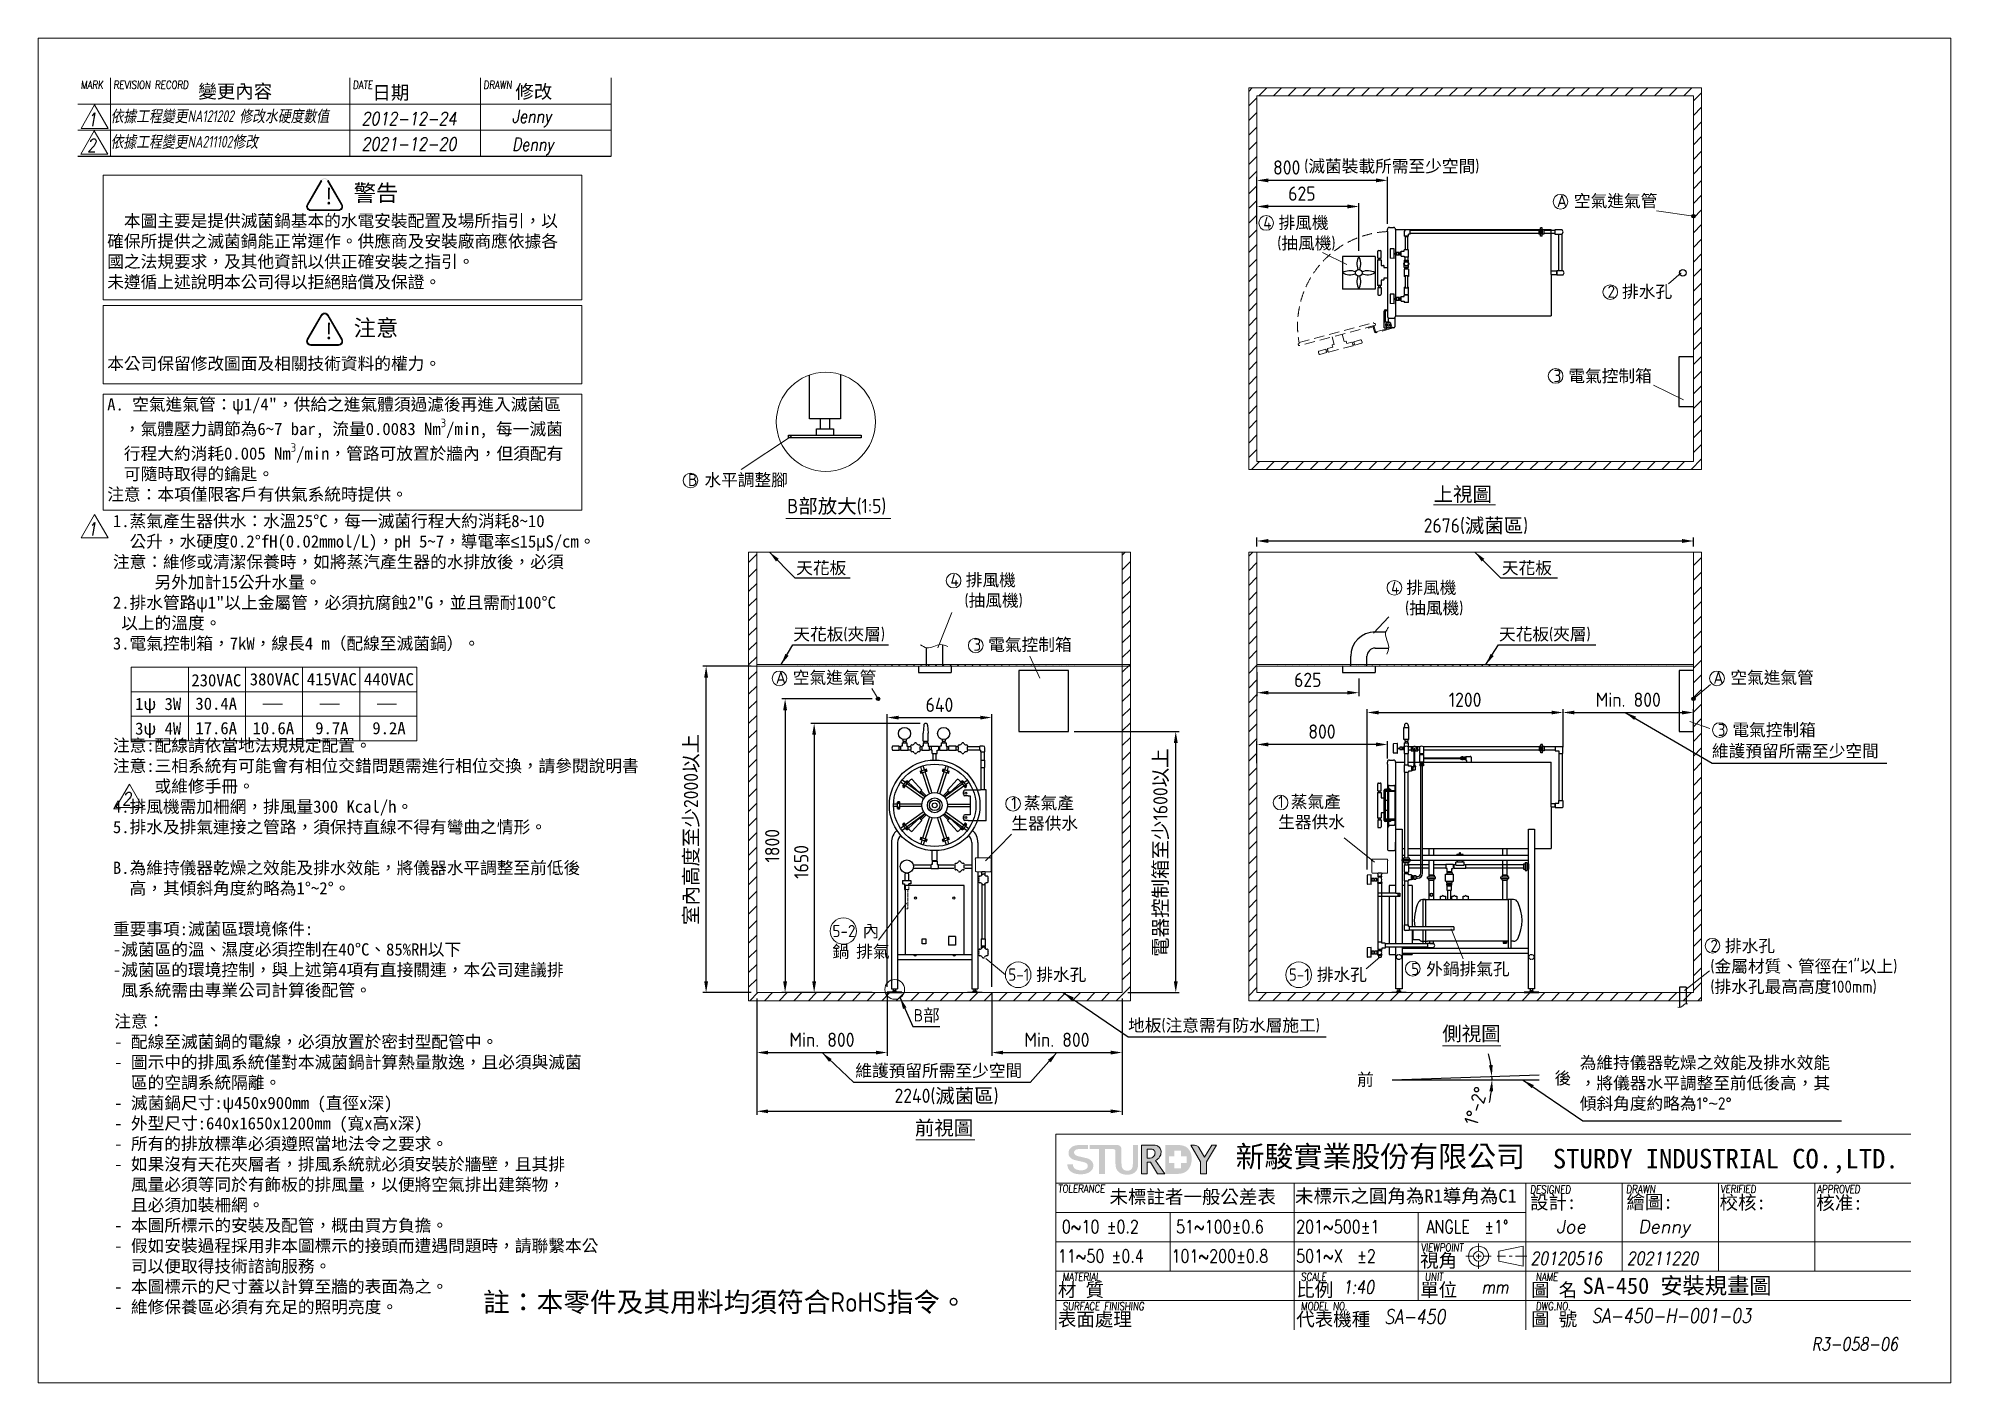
# Model space of a CAD drawing. Header units: millimetres. Extents: x 12914 to 24634, y 52 to 8292.
import ezdxf

# ---------------------------------------------------------------- set-up
doc = ezdxf.new("R2010")
doc.units = ezdxf.units.MM
doc.linetypes.add('DASHED2', pattern=[9.525, 6.35, -3.175])
doc.linetypes.add('HIDDEN', pattern=[9.525, 6.35, -3.175])
doc.layers.get('0').update_dxf_attribs({"lineweight": 25})
for name, color, linetype, lineweight in [('D', 3, 'Continuous', 13), ('F', 7, 'Continuous', 15), ('H', 2, 'HIDDEN', 15), ('S', 4, 'Continuous', 15), ('T', 4, 'Continuous', 15)]:
    doc.layers.add(name, color=color, linetype=linetype, lineweight=lineweight)
doc.styles.get("Standard").update_dxf_attribs({"font": 'KAIU.TTF'})
doc.styles.add('STU25', font='isocp2.shx')
doc.styles.add('Text', font='romans.shx', dxfattribs={"width": 0.8, "oblique": 10})
doc.dimstyles.new('STU25', dxfattribs={"dimscale": 35, "dimtxt": 2.5, "dimasz": 2, "dimexe": 0.6, "dimexo": 1, "dimgap": 1, "dimtad": 1, "dimdsep": 46, "dimtxsty": 'STU25', "dimcen": 2, "dimazin": 2, "dimtfac": 1, "dimtmove": 0, "dimatfit": 3, "dimfxl": 0, "dimtolj": 1, "dimtzin": 0, "dimarcsym": 0})
doc.dimstyles.new('STU25$7', dxfattribs={"dimscale": 35, "dimtxt": 2.5, "dimasz": 2, "dimexe": 1.25, "dimexo": 0.625, "dimgap": 1, "dimtad": 0, "dimdec": 4, "dimdsep": 46, "dimtxsty": 'STU25', "dimcen": 2.5, "dimazin": 2, "dimtfac": 1, "dimtdec": 4, "dimtmove": 0, "dimatfit": 3, "dimfxl": 0, "dimtolj": 1, "dimtzin": 0, "dimarcsym": 0})

msp = doc.modelspace()

# ---------------------------------------------------------------- texts
at = {"lineweight": -3}
for s, p in [('變更內容', (13894.927, 7925.185)), ('日期', (14961.737, 7917.274)), ('修改', (15837.718, 7923.603))]:
    msp.add_text(s, height=83.0297, dxfattribs=at).set_placement(p)
at = {"insert": (15640.434, 606.393), "char_height": 120.00771, "attachment_point": 1, "style": 'STU25'}
msp.add_mtext('{\\f標楷體|b0|i0|c136|p65;註：本零件及其用料均須符合}RoHS{\\f標楷體|b0|i0|c136|p65;指令。}', dxfattribs=at)
at = {"layer": 'D', "color": 4}
msp.add_text('SA-450 安裝規畫圖', height=100, dxfattribs=at).set_placement((22378.091, 597.044))
at = {"layer": 'D', "color": 11, "attachment_point": 1}
for s, insert, char_height in [('{\\Fisocp2.shx;\\C3;(\\f標楷體|b0|i0|c136|p65;滅菌裝載所需至少空間\\Fisocp2.shx;)}', (20672.23, 7545.841), 75), ('{\\Fisocp2.shx;\\C3;A \\f標楷體|b0|i0|c136|p65;空氣進氣管}', (22221.099, 7333.025), 75), ('{\\Fisocp2.shx;\\C3;2 \\f標楷體|b0|i0|c136|p65;排水孔}', (22531.087, 6776.862), 75), ('{\\Fisocp2.shx;\\C3;3 \\f標楷體|b0|i0|c136|p65;電氣控制箱}', (22200.232, 6260.127), 75), ('上視圖', (21464.836, 5541.756), 87.5), ('{\\Fisocp2.shx;B}部放大{\\Fisocp2.shx;(1:5)}', (17504.745, 5468.864), 87.5), ('{\\C3;天花板 }', (17558.788, 5083.452), 75), ('{\\C3;天花板 }', (21882.949, 5083.452), 75), ('{\\C3;天花板\\Fisocp2.shx;(\\f標楷體|b0|i0|c136|p65;夾層\\Fisocp2.shx;)}', (17541.3, 4677.657), 75), ('{\\C3;天花板\\Fisocp2.shx;(\\f標楷體|b0|i0|c136|p65;夾層\\Fisocp2.shx;)}', (21865.461, 4677.657), 75), ('{\\Fisocp2.shx;\\C3;3 \\f標楷體|b0|i0|c136|p65;電氣控制箱}', (18645.167, 4613.346), 75), ('{\\Fisocp2.shx;\\C3;A \\f標楷體|b0|i0|c136|p65;空氣進氣管}', (17434.516, 4411.768), 75), ('{\\Fisocp2.shx;\\C3;A \\f標楷體|b0|i0|c136|p65;空氣進氣管}', (23180.006, 4411.768), 75), ('{\\Fisocp2.shx;\\C3;3 \\f標楷體|b0|i0|c136|p65;電氣控制箱}', (23205.774, 4091.144), 75), ('{\\C3;維護預留所需至少空間}', (23170.278, 3961.501), 75), ('{\\Fisocp2.shx;\\C3;1\\Fisocp3.shx; \\f標楷體|b0|i0|c136|p65;蒸氣產\\P生器供水}', (18877.239, 3643.183), 75), ('{\\Fisocp2.shx;\\C3;1\\Fisocp3.shx; \\f標楷體|b0|i0|c136|p65;蒸氣產\\P生器供水}', (20512.854, 3651.153), 75), ('{\\Fisocp2.shx;\\C3;2 \\f標楷體|b0|i0|c136|p65;排水孔\\P\\Fisocp2.shx;(\\f標楷體|b0|i0|c136|p65;金屬材質、管徑在\\Fisocp2.shx;1"\\f標楷體|b0|i0|c136|p65;以上\\Fisocp2.shx;)\\P(\\f標楷體|b0|i0|c136|p65;排水孔最高高度\\Fisocp2.shx;100mm)}', (23161.314, 2767.192), 75), ('{\\Fisocp2.shx;\\C3;5 \\f標楷體|b0|i0|c136|p65;外鍋排氣孔}', (21327.49, 2625.556), 75), ('{\\Fisocp2.shx;\\C3;B\\f標楷體|b0|i0|c136|p65;部}', (18279.308, 2341.739), 75), ('{\\C3;地板\\Fisocp2.shx;(\\f標楷體|b0|i0|c136|p65;注意需有防水層施工\\Fisocp2.shx;)}', (19592.653, 2280.318), 75), ('側視圖', (21518.094, 2236.015), 87.5), ('{\\C3;維護預留所需至少空間}', (17920.951, 2002.365), 75), ('{\\C3;為維持儀器乾燥之效能及排水效能\\P，將儀器水平調整至前低後高，其\\P傾斜角度約略為\\Fisocp2.shx;1%%D\\f???|b0|i0|c0|p65;~\\Fisocp2.shx;2%%D}', (22360.516, 2051.39), 75), ('前視圖', (18286.171, 1658.084), 87.5)]:
    msp.add_mtext(s, dxfattribs=dict(at, insert=insert, char_height=char_height))
at = {"layer": 'D', "color": 11, "attachment_point": 1, "style": 'STU25'}
for s, insert, char_height in [('{\\f標楷體|b0|i0|c136|p65;警告}', (14847.474, 7393.674), 100), ('{\\f標楷體|b0|i0|c136|p65;!}', (14660.961, 7374.305), 100), ('\\A1;\\P{\\f標楷體|b0|i0|c136|p65;  本圖主要是提供滅菌鍋基本的水電安裝配置及場所指引，以\\P確保所提供之滅菌鍋能正常運作。供應商及安裝廠商應依據各\\P國之法規要求，及其他資訊以供正確安裝之指引。\\P未遵循上述說明本公司得以拒絕賠償及保證。\\P\\P\\P\\P本公司保留修改圖面及相關技術資料的權力。\\P\\PA. 空氣進氣管：\\f新細明體|b0|i0|c136|p16;ψ\\f標楷體|b0|i0|c136|p65;1/4"，供給之進氣體須過濾後再進入滅菌區\\P  ，氣體壓力調節為6~7 bar, 流量0.0083 Nm\\Fisocp2.shx;\\H0.7x;\\S3^ ;\\f標楷體|b0|i0|c136|p65;\\H1.429x;/min, 每一滅菌\\P  行程大約消耗0.005 Nm\\Fisocp2.shx;\\H0.7x;\\S3^ ;\\f標楷體|b0|i0|c136|p65;\\H1.429x;/min，管路可放置於牆內，但須配有\\P  可隨時取得的鑰匙。\\P注意：本項僅限客戶有供氣系統時提供。}', (13336.718, 7336.094), 75), ('{\\C3;4 \\f標楷體|b0|i0|c136|p65;排風機\\P\\Fisocp2.shx;  (\\f標楷體|b0|i0|c136|p65;抽風機\\Fisocp2.shx;)}', (20421.204, 7199.241), 75), ('{\\f標楷體|b0|i0|c136|p65;注意}', (14847.474, 6567.13), 100), ('{\\f標楷體|b0|i0|c136|p65;!}', (14660.961, 6547.761), 100), ('{\\C3;B \\f標楷體|b0|i0|c136|p65;水平調整腳}', (16896.108, 5623.09), 75), ('{\\f標楷體|b0|i0|c136|p65;1.蒸氣產生器供水：水溫25%%DC，每一滅菌行程大約消耗8~10\\P  公升，水硬度0.2%%DfH(0.02mmol/L)，pH 5~7，導電率\\fGulim|b0|i0|c129|p49;\\M+3A1C2\\f標楷體|b0|i0|c136|p65;15\\f新細明體|b0|i0|c136|p16;μ\\f標楷體|b0|i0|c136|p65;S/cm。\\P注意：維修或清潔保養時，如將蒸汽產生器的水排放後，必須\\P     另外加計15公升水量。\\P2.排水管路\\f新細明體|b0|i0|c136|p16;ψ\\f標楷體|b0|i0|c136|p65;1"以上金屬管，必須抗腐蝕2"G，並且需耐100%%DC\\P 以上的溫度。 \\P3.電氣控制箱，7kW，線長4 m（配線至滅菌鍋）。\\P\\P\\P \\P\\P注意:配線請依當地法規規定配置。\\P\\fDFKai-SB|b0|i0|c136|p65;注意:三相系統有可能會有相位交錯問題需進行相位交換，請參閱說明書\\P     或維修手冊。\\P\\f標楷體|b0|i0|c136|p65;4.排風機需加柵網，排風量300 Kcal/h。\\P5.排水及排氣連接之管路，須保持直線不得有彎曲之情形。\\P\\PB.為維持儀器乾燥之效能及排水效能，將儀器水平調整至前低後\\P  高，其傾斜角度約略為1%%D~2%%D。\\P\\P重要事項:滅菌區環境條件:\\P-滅菌區的溫、濕度必須控制在40%%DC、85%RH以下\\P-滅菌區的環境控制，與上述第4項有直接關連，本公司建議排\\P 風系統需由專業公司計算後配管。}', (13371.676, 5370.996), 74.9994), ('{\\C3;4 \\f標楷體|b0|i0|c136|p65;排風機\\P\\Fisocp2.shx;  (\\f標楷體|b0|i0|c136|p65;抽風機\\Fisocp2.shx;)}', (18504.532, 5009.438), 75), ('{\\C3;4 \\f標楷體|b0|i0|c136|p65;排風機\\P\\Fisocp2.shx;  (\\f標楷體|b0|i0|c136|p65;抽風機\\Fisocp2.shx;)}', (21204.299, 4962.906), 75), ('{\\f標楷體|b0|i0|c136|p65;230VAC}', (13852.268, 4394.969), 75), ('{\\f標楷體|b0|i0|c136|p65;380VAC}', (14210.151, 4401.155), 75), ('{\\f標楷體|b0|i0|c136|p65;415VAC}', (14560.151, 4401.155), 75), ('{\\f標楷體|b0|i0|c136|p65;440VAC}', (14910.151, 4401.155), 75), ('{\\f標楷體|b0|i0|c136|p65;1ψ 3W}', (13507.833, 4250.003), 75), ('{\\f標楷體|b0|i0|c136|p65;30.4A}', (13877.211, 4251.6), 75), ('{\\f標楷體|b0|i0|c136|p65;3ψ 4W}', (13507.833, 4098.93), 75), ('{\\f標楷體|b0|i0|c136|p65;17.6A}', (13877.211, 4101.6), 75), ('{\\f標楷體|b0|i0|c136|p65;10.6A}', (14227.211, 4101.6), 75), ('{\\f標楷體|b0|i0|c136|p65;9.7A}', (14611.507, 4101.6), 75), ('{\\f標楷體|b0|i0|c136|p65;9.2A}', (14961.507, 4101.6), 75), ('{\\C3;5-2 \\f標楷體|b0|i0|c136|p65;內\\P鍋\\Fisocp2.shx; \\f標楷體|b0|i0|c136|p65;排氣}', (17781.262, 2858.013), 75), ('{\\C3;5-1 \\f標楷體|b0|i0|c136|p65;排水孔}', (18858.537, 2590.939), 75), ('{\\C3;5-1 \\f標楷體|b0|i0|c136|p65;排水孔}', (20577.814, 2590.939), 75), ('{\\f標楷體|b0|i0|c136|p65;注意：\\P- 配線至滅菌鍋的電線，必須放置於密封型配管中。\\P- 圖示中的排風系統僅對本滅菌鍋計算熱量散逸，且必須與滅菌\\P  區的空調系統隔離。\\P- 滅菌鍋尺寸:\\f新細明體|b0|i0|c136|p16;ψ\\f標楷體|b0|i0|c136|p65;450x900mm (直徑x深)\\P- 外型尺寸:640x1650x1200mm (寬x高x深)\\P- 所有的排放標準必須遵照當地法令之要求。\\P- 如果沒有天花夾層者，排風系統就必須安裝於牆壁，且其排\\P  風量必須等同於有飾板的排風量，以便將空氣排出建築物，\\P  且必須加裝柵網。\\P- 本圖所標示的安裝及配管，概由買方負擔。\\P- 假如安裝過程採用非本圖標示的接頭而遭遇問題時，請聯繫本公\\P  司以便取得技術諮詢服務。\\P- 本圖標示的尺寸蓋以計算至牆的表面為之。\\P- 維修保養區必須有充足的照明亮度。}', (13380.08, 2304.731), 75)]:
    msp.add_mtext(s, dxfattribs=dict(at, insert=insert, char_height=char_height))
at = {"layer": 'D', "linetype": 'Continuous', "char_height": 75, "width": 218.181, "attachment_point": 1}
for s, insert in [(' 前', (20945.178, 1947.999)), ('{\\Fisocp2.shx; }後', (22163.053, 1956.595))]:
    msp.add_mtext(s, dxfattribs=dict(at, insert=insert))
at = {"layer": 'F', "color": 1, "lineweight": 15, "style": 'Text', "oblique": 5, "width": 0.8}
for s, p in [('MARK', (13175.432, 7982.505)), ('REVISION RECORD', (13375.432, 7982.505)), ('DATE', (14842.231, 7982.505)), ('DRAWN', (15642.231, 7982.505))]:
    msp.add_text(s, height=48, dxfattribs=at).set_placement(p)
at = {"layer": 'T', "lineweight": 20, "style": 'Text', "oblique": 10, "width": 0.8}
for s, height, p in [('Jenny', 80, (15816.984, 7773.671)), ('1', 80, (13215.766, 7754.214)), ('2012-12-24', 80, (14895.687, 7759.626)), ('2', 80, (13213.784, 7595.682)), ('2021-12-20', 80, (14895.687, 7604.276)), ('Denny', 80, (15816.984, 7602.647)), ('1', 80, (13215.766, 5244.052)), ('2', 80, (13428.906, 3591.794)), ('20120516', 80, (22058.32, 775.013)), ('20211220', 80, (22648.32, 775.013)), ('1:40', 80, (20908.407, 598.233)), ('mm', 80, (21758.732, 598.46)), ('SA-450', 88, (21163.482, 413.698)), ('SA-450-H-001-03', 88, (22432.619, 419.292))]:
    msp.add_text(s, height=height, dxfattribs=at).set_placement(p)
at = {"layer": 'T', "lineweight": 20, "style": 'Text', "oblique": 10}
for s, p in [('Joe', (22215.937, 968.713)), ('Denny', (22718.208, 968.713))]:
    msp.add_text(s, height=80, dxfattribs=at).set_placement(p)
at = {"layer": 'T', "linetype": 'Continuous', "lineweight": 20, "attachment_point": 1, "style": 'Text'}
for s, insert, char_height in [('{\\fDFKai-SB|b0|i0|c136|p65;依據工程變更\\Fisocp2.shx|c1;NA121202 \\fDFKai-SB|b0|i0|c136|p65;修改水硬度數值}', (13358.093, 7850.842), 71.9992), ('{\\fDFKai-SB|b0|i0|c136|p65;依據工程變更\\Fisocp2.shx|c1;NA211102\\fDFKai-SB|b0|i0|c136|p65;修改}', (13358.093, 7693.979), 71.9992), ('{R3-058-06}', (23781.571, 329.478), 80)]:
    msp.add_mtext(s, dxfattribs=dict(at, insert=insert, char_height=char_height))

# ---------------------------------------------------------------- blocks, each defined once
blk = doc.blocks.new('*D10')
at = {"layer": 'D', "color": 0, "lineweight": -2}
for p, q in [((18025, 4243), (17470, 4243)), ((17491, 4173), (17491, 2513)), ((18025, 2443), (17470, 2443))]:
    blk.add_line(p, q, dxfattribs=at)
at = {"layer": 'D', "color": 0}
for points in [[(17503, 4173), (17479, 4173), (17491, 4243)], [(17479, 2513), (17503, 2513), (17491, 2443)]]:
    blk.add_solid(points, dxfattribs=at)
at = {"layer": 'Defpoints', "color": 0}
for p in [(18060, 4243), (17491, 2443), (18060, 2443)]:
    blk.add_point(p, dxfattribs=at)
at = {"layer": 'D', "color": 0, "insert": (17412, 3343), "char_height": 87.5, "attachment_point": 5, "rotation": 90, "style": 'STU25'}
blk.add_mtext('\\A1;1800', dxfattribs=at)
blk = doc.blocks.new('*D11')
at = {"layer": 'D', "color": 0, "lineweight": -2}
for p, q in [((17282, 4443), (16986, 4443)), ((17007, 2513), (17007, 4373)), ((17282, 2443), (16986, 2443))]:
    blk.add_line(p, q, dxfattribs=at)
at = {"layer": 'D', "color": 0}
for points in [[(17019, 4373), (16995, 4373), (17007, 4443)], [(16995, 2513), (17019, 2513), (17007, 2443)]]:
    blk.add_solid(points, dxfattribs=at)
at = {"layer": 'Defpoints', "color": 0}
for p in [(17007, 4443), (17317, 4443), (17317, 2443)]:
    blk.add_point(p, dxfattribs=at)
at = {"layer": 'D', "color": 0, "insert": (16919, 3443), "char_height": 87.5, "attachment_point": 5, "rotation": 90, "style": 'STU25'}
blk.add_mtext('\\A1;{\\f標楷體|b0|i0|c136|p65;室內高度至少}2000{\\f標楷體|b0|i0|c136|p65;以上}', dxfattribs=at)
blk = doc.blocks.new('*D12')
at = {"layer": 'D', "color": 0, "linetype": 'Continuous', "lineweight": -2}
for p, q in [((18117, 2478), (18117, 4150)), ((18187, 4129), (18687, 4129)), ((18757, 2478), (18757, 4150))]:
    blk.add_line(p, q, dxfattribs=at)
at = {"layer": 'D', "color": 0}
for points in [[(18187, 4140), (18187, 4117), (18117, 4129)], [(18687, 4117), (18687, 4140), (18757, 4129)]]:
    blk.add_solid(points, dxfattribs=at)
at = {"layer": 'Defpoints', "color": 0}
for p in [(18757, 4129), (18117, 2443), (18757, 2443)]:
    blk.add_point(p, dxfattribs=at)
at = {"layer": 'D', "color": 0, "insert": (18437, 4207), "char_height": 87.5, "attachment_point": 5, "style": 'STU25'}
blk.add_mtext('\\A1;640', dxfattribs=at)
blk = doc.blocks.new('*D13')
at = {"layer": 'D', "color": 0, "lineweight": -2}
for p, q in [((18757, 2438), (18757, 2055)), ((19557, 2408), (19557, 2055)), ((18827, 2076), (19487, 2076))]:
    blk.add_line(p, q, dxfattribs=at)
at = {"layer": 'D', "color": 0}
for points in [[(18827, 2087), (18827, 2064), (18757, 2076)], [(19487, 2064), (19487, 2087), (19557, 2076)]]:
    blk.add_solid(points, dxfattribs=at)
at = {"layer": 'Defpoints', "color": 0}
for p in [(18757, 2473), (19557, 2443), (19557, 2076)]:
    blk.add_point(p, dxfattribs=at)
at = {"layer": 'D', "color": 0, "insert": (19157, 2154), "char_height": 87.5, "attachment_point": 5, "style": 'STU25'}
blk.add_mtext('\\A1;Min. 800', dxfattribs=at)
blk = doc.blocks.new('*D14')
at = {"layer": 'D', "color": 0, "lineweight": -2}
for p, q in [((17317, 2408), (17317, 2055)), ((18117, 2438), (18117, 2055)), ((17387, 2076), (18047, 2076))]:
    blk.add_line(p, q, dxfattribs=at)
at = {"layer": 'D', "color": 0}
for points in [[(17387, 2087), (17387, 2064), (17317, 2076)], [(18047, 2064), (18047, 2087), (18117, 2076)]]:
    blk.add_solid(points, dxfattribs=at)
at = {"layer": 'Defpoints', "color": 0}
for p in [(18117, 2473), (17317, 2443), (18117, 2076)]:
    blk.add_point(p, dxfattribs=at)
at = {"layer": 'D', "color": 0, "insert": (17717, 2154), "char_height": 87.5, "attachment_point": 5, "style": 'STU25'}
blk.add_mtext('\\A1;Min. 800', dxfattribs=at)
blk = doc.blocks.new('*D15')
at = {"layer": 'D', "color": 0, "lineweight": -2}
for p, q in [((17317, 2408), (17317, 1695)), ((19557, 2408), (19557, 1695)), ((17387, 1716), (19487, 1716))]:
    blk.add_line(p, q, dxfattribs=at)
at = {"layer": 'D', "color": 0}
for points in [[(17387, 1727), (17387, 1704), (17317, 1716)], [(19487, 1704), (19487, 1727), (19557, 1716)]]:
    blk.add_solid(points, dxfattribs=at)
at = {"layer": 'Defpoints', "color": 0}
for p in [(17317, 2443), (19557, 2443), (19557, 1716)]:
    blk.add_point(p, dxfattribs=at)
at = {"layer": 'D', "color": 0, "insert": (18480, 1806), "char_height": 87.5, "attachment_point": 5, "style": 'STU25'}
blk.add_mtext('\\A1;2240({\\f標楷體|b0|i0|c136|p65;滅菌區})', dxfattribs=at)
blk = doc.blocks.new('*D16')
at = {"layer": 'D', "color": 0, "lineweight": -2}
for p, q in [((19262, 4043), (19906, 4043)), ((19885, 2513), (19885, 3973)), ((19592, 2443), (19906, 2443))]:
    blk.add_line(p, q, dxfattribs=at)
at = {"layer": 'D', "color": 0}
for points in [[(19897, 3973), (19873, 3973), (19885, 4043)], [(19873, 2513), (19897, 2513), (19885, 2443)]]:
    blk.add_solid(points, dxfattribs=at)
at = {"layer": 'Defpoints', "color": 0}
for p in [(19227, 4043), (19885, 4043), (19557, 2443)]:
    blk.add_point(p, dxfattribs=at)
at = {"layer": 'D', "color": 0, "insert": (19796, 3301), "char_height": 87.5, "attachment_point": 5, "rotation": 90, "style": 'STU25'}
blk.add_mtext('\\A1;{\\f標楷體|b0|i0|c136|p65;電器控制箱至少}1600{\\f標楷體|b0|i0|c136|p65;以上}', dxfattribs=at)
blk = doc.blocks.new('*D17')
at = {"layer": 'D', "color": 0, "linetype": 'Continuous', "lineweight": -2}
for p, q in [((18318, 4093), (17648, 4093)), ((17669, 4023), (17669, 2513)), ((17934, 2443), (17648, 2443))]:
    blk.add_line(p, q, dxfattribs=at)
at = {"layer": 'D', "color": 0}
for points in [[(17681, 4023), (17657, 4023), (17669, 4093)], [(17657, 2513), (17681, 2513), (17669, 2443)]]:
    blk.add_solid(points, dxfattribs=at)
at = {"layer": 'Defpoints', "color": 0}
for p in [(18353, 4093), (17669, 2443), (17969, 2443)]:
    blk.add_point(p, dxfattribs=at)
at = {"layer": 'D', "color": 0, "insert": (17590, 3244), "char_height": 87.5, "attachment_point": 5, "rotation": 90, "style": 'STU25'}
blk.add_mtext('\\A1;{\\Fisocp2.shx;1650}', dxfattribs=at)
blk = doc.blocks.new('*D2')
at = {"layer": 'D', "color": 0, "linetype": 'Continuous', "lineweight": -2}
for start, end in [(8.5577, 15.1153), (0, 2), (346.8847, 353.4423)]:
    blk.add_arc((21211, 1908), 612, start, end, dxfattribs=at)
at = {"layer": 'D', "color": 0}
for points in [[(21804, 1998), (21827, 2000), (21822, 1929)], [(21830, 1837), (21807, 1839), (21823, 1908)]]:
    blk.add_solid(points, dxfattribs=at)
at = {"layer": 'Defpoints', "color": 0}
for p in [(21211, 1908), (21211, 1908), (21823, 1922), (22111, 1939), (22112, 1908)]:
    blk.add_point(p, dxfattribs=at)
at = {"layer": 'D', "color": 0, "insert": (21725, 1749), "char_height": 87.5, "attachment_point": 5, "rotation": 72.8414, "style": 'STU25'}
blk.add_mtext('1%%D-2%%D', dxfattribs=at)
blk = doc.blocks.new('*D3')
at = {"layer": 'D', "color": 0, "linetype": 'Continuous', "lineweight": -2}
for p, q in [((21058, 3197), (21058, 4181)), ((21128, 4160), (22188, 4160)), ((22258, 3984), (22258, 4181))]:
    blk.add_line(p, q, dxfattribs=at)
at = {"layer": 'D', "color": 0}
for points in [[(21128, 4171), (21128, 4148), (21058, 4160)], [(22188, 4148), (22188, 4171), (22258, 4160)]]:
    blk.add_solid(points, dxfattribs=at)
at = {"layer": 'Defpoints', "color": 0}
for p in [(22258, 4160), (22258, 3949), (21058, 3162)]:
    blk.add_point(p, dxfattribs=at)
at = {"layer": 'D', "color": 0, "insert": (21658, 4238), "char_height": 87.5, "attachment_point": 5, "style": 'STU25'}
blk.add_mtext('\\A1;{\\Fisocp2.shx;1200}', dxfattribs=at)
blk = doc.blocks.new('*D4')
at = {"layer": 'D', "color": 0, "lineweight": -2}
for p, q in [((22258, 3948), (22258, 4181)), ((22328, 4160), (22988, 4160)), ((23058, 4042), (23058, 4181))]:
    blk.add_line(p, q, dxfattribs=at)
at = {"layer": 'D', "color": 0}
for points in [[(22328, 4171), (22328, 4148), (22258, 4160)], [(22988, 4148), (22988, 4171), (23058, 4160)]]:
    blk.add_solid(points, dxfattribs=at)
at = {"layer": 'Defpoints', "color": 0}
for p in [(23058, 4160), (23058, 4007), (22258, 3913)]:
    blk.add_point(p, dxfattribs=at)
at = {"layer": 'D', "color": 0, "insert": (22658, 4238), "char_height": 87.5, "attachment_point": 5, "style": 'STU25'}
blk.add_mtext('\\A1;{\\Fisocp2.shx;Min. 800}', dxfattribs=at)
blk = doc.blocks.new('*D5')
at = {"layer": 'D', "color": 0, "lineweight": -2}
for p, q in [((20382, 3850), (20382, 3985)), ((21182, 3878), (21182, 3985)), ((21112, 3964), (20452, 3964))]:
    blk.add_line(p, q, dxfattribs=at)
at = {"layer": 'D', "color": 0}
for points in [[(20452, 3976), (20452, 3952), (20382, 3964)], [(21112, 3952), (21112, 3976), (21182, 3964)]]:
    blk.add_solid(points, dxfattribs=at)
at = {"layer": 'Defpoints', "color": 0}
for p in [(20382, 3964), (20382, 3815), (21182, 3843)]:
    blk.add_point(p, dxfattribs=at)
at = {"layer": 'D', "color": 0, "insert": (20781, 4043), "char_height": 87.5, "attachment_point": 5, "style": 'STU25'}
blk.add_mtext('\\A1;{\\Fisocp2.shx;800}', dxfattribs=at)
blk = doc.blocks.new('*D6')
at = {"layer": 'D', "color": 0, "linetype": 'Continuous', "lineweight": -2}
for p, q in [((20382, 4408), (20382, 4260)), ((21007, 4369), (21007, 4260)), ((20452, 4281), (20937, 4281))]:
    blk.add_line(p, q, dxfattribs=at)
at = {"layer": 'D', "color": 0}
for points in [[(20452, 4293), (20452, 4270), (20382, 4281)], [(20937, 4270), (20937, 4293), (21007, 4281)]]:
    blk.add_solid(points, dxfattribs=at)
at = {"layer": 'Defpoints', "color": 0}
for p in [(20382, 4443), (21007, 4404), (21007, 4281)]:
    blk.add_point(p, dxfattribs=at)
at = {"layer": 'D', "color": 0, "insert": (20694, 4360), "char_height": 87.5, "attachment_point": 5, "style": 'STU25'}
blk.add_mtext('\\A1;625', dxfattribs=at)
blk = doc.blocks.new('*D7')
at = {"layer": 'D', "color": 0, "lineweight": -2}
for p, q in [((20382, 5178), (20382, 5232)), ((20452, 5211), (22988, 5211)), ((23058, 5178), (23058, 5232))]:
    blk.add_line(p, q, dxfattribs=at)
at = {"layer": 'D', "color": 0}
for points in [[(20452, 5223), (20452, 5199), (20382, 5211)], [(22988, 5199), (22988, 5223), (23058, 5211)]]:
    blk.add_solid(points, dxfattribs=at)
at = {"layer": 'Defpoints', "color": 0}
for p in [(23058, 5211), (20382, 5143), (23058, 5143)]:
    blk.add_point(p, dxfattribs=at)
at = {"layer": 'D', "color": 0, "insert": (21724, 5301), "char_height": 87.5, "attachment_point": 5, "style": 'STU25'}
blk.add_mtext('\\A1;2676({\\f標楷體|b0|i0|c136|p65;滅菌區})', dxfattribs=at)
blk = doc.blocks.new('*D8')
at = {"layer": 'D', "color": 0, "lineweight": -2}
for p, q in [((20382, 7155), (20382, 7442)), ((21112, 7421), (20452, 7421)), ((21182, 7155), (21182, 7442))]:
    blk.add_line(p, q, dxfattribs=at)
at = {"layer": 'D', "color": 0}
for points in [[(20452, 7433), (20452, 7409), (20382, 7421)], [(21112, 7409), (21112, 7433), (21182, 7421)]]:
    blk.add_solid(points, dxfattribs=at)
at = {"layer": 'Defpoints', "color": 0}
for p in [(20382, 7421), (20382, 7120), (21182, 7120)]:
    blk.add_point(p, dxfattribs=at)
at = {"layer": 'D', "color": 0, "insert": (20565, 7500), "char_height": 87.5, "attachment_point": 5, "style": 'STU25'}
blk.add_mtext('\\A1;{\\Fisocp2.shx;800}', dxfattribs=at)
blk = doc.blocks.new('*D9')
at = {"layer": 'D', "color": 0, "linetype": 'Continuous', "lineweight": -2}
for p, q in [((20382, 7185), (20382, 7282)), ((21007, 6990), (21007, 7282)), ((20937, 7261), (20452, 7261))]:
    blk.add_line(p, q, dxfattribs=at)
at = {"layer": 'D', "color": 0}
for points in [[(20452, 7273), (20452, 7249), (20382, 7261)], [(20937, 7249), (20937, 7273), (21007, 7261)]]:
    blk.add_solid(points, dxfattribs=at)
at = {"layer": 'Defpoints', "color": 0}
for p in [(20382, 7261), (20382, 7150), (21007, 6955)]:
    blk.add_point(p, dxfattribs=at)
at = {"layer": 'D', "color": 0, "insert": (20658, 7340), "char_height": 87.5, "attachment_point": 5, "style": 'STU25'}
blk.add_mtext('\\A1;625', dxfattribs=at)
blk = doc.blocks.new('新駿LOGO')
at = {"layer": 'F'}
h = blk.add_hatch(color=256, dxfattribs=at)
edge = h.paths.add_edge_path()
edge.add_spline(control_points=[(-529.05, -442.14), (-529.05, -442.31), (-529.02, -442.45), (-528.95, -442.56), (-528.89, -442.68), (-528.8, -442.78), (-528.69, -442.85), (-528.57, -442.93), (-528.44, -442.98), (-528.29, -443.01), (-528.15, -443.05), (-527.99, -443.07), (-527.81, -443.07), (-527.62, -443.07), (-527.47, -443.05), (-527.33, -443.01), (-527.2, -442.97), (-527.09, -442.92), (-527.01, -442.86), (-526.93, -442.8), (-526.87, -442.73), (-526.83, -442.65), (-526.8, -442.57), (-526.78, -442.49), (-526.78, -442.41), (-526.78, -442.25), (-526.82, -442.13), (-526.91, -442.05), (-526.99, -441.97), (-527.08, -441.91), (-527.18, -441.88), (-527.36, -441.83), (-527.56, -441.77), (-527.79, -441.72), (-528.02, -441.67), (-528.3, -441.61), (-528.64, -441.53), (-528.85, -441.48), (-529.02, -441.41), (-529.16, -441.34), (-529.3, -441.26), (-529.41, -441.17), (-529.5, -441.07), (-529.58, -440.98), (-529.64, -440.87), (-529.67, -440.77), (-529.7, -440.66), (-529.72, -440.55), (-529.72, -440.43), (-529.72, -440.22), (-529.67, -440.03), (-529.57, -439.87), (-529.46, -439.71), (-529.33, -439.58), (-529.16, -439.47), (-528.99, -439.37), (-528.85, -439.31), (-528.64, -439.26), (-528.43, -439.21), (-528.13, -439.2), (-527.91, -439.2), (-527.66, -439.2), (-526.73, -439.2), (-526.73, -439.2), (-526.73, -439.2), (-526.73, -439.81), (-526.73, -439.81), (-526.73, -439.81), (-528.14, -439.8), (-528.28, -439.83), (-528.39, -439.85), (-528.48, -439.86), (-528.56, -439.9), (-528.65, -439.94), (-528.72, -440), (-528.78, -440.07), (-528.84, -440.14), (-528.87, -440.23), (-528.87, -440.34), (-528.87, -440.5), (-528.81, -440.62), (-528.7, -440.7), (-528.6, -440.79), (-528.46, -440.85), (-528.28, -440.9), (-528.27, -440.9), (-528.19, -440.92), (-528.07, -440.95), (-527.94, -440.98), (-527.8, -441.01), (-527.65, -441.05), (-527.49, -441.09), (-527.34, -441.12), (-527.19, -441.16), (-527.04, -441.19), (-526.94, -441.21), (-526.87, -441.23), (-526.71, -441.27), (-526.58, -441.34), (-526.46, -441.41), (-526.34, -441.49), (-526.24, -441.58), (-526.16, -441.67), (-526.08, -441.77), (-526.02, -441.88), (-525.98, -441.99), (-525.94, -442.1), (-525.92, -442.22), (-525.92, -442.33), (-525.92, -442.57), (-525.98, -442.78), (-526.09, -442.95), (-526.2, -443.12), (-526.35, -443.26), (-526.53, -443.37), (-526.71, -443.48), (-526.92, -443.55), (-527.15, -443.61), (-527.39, -443.66), (-527.62, -443.68), (-527.87, -443.68), (-528.14, -443.68), (-528.41, -443.65), (-528.65, -443.59), (-528.9, -443.53), (-529.11, -443.44), (-529.3, -443.31), (-529.48, -443.19), (-529.63, -443.03), (-529.74, -442.83), (-529.84, -442.64), (-529.9, -442.41), (-529.91, -442.14), (-529.91, -442.14), (-529.05, -442.14), (-529.05, -442.14)], knot_values=[0, 0, 0, 0, 1, 1, 1, 2, 2, 2, 3, 3, 3, 4, 4, 4, 5, 5, 5, 6, 6, 6, 7, 7, 7, 8, 8, 8, 9, 9, 9, 10, 10, 10, 11, 11, 11, 12, 12, 12, 13, 13, 13, 14, 14, 14, 15, 15, 15, 16, 16, 16, 17, 17, 17, 18, 18, 18, 19, 19, 19, 20, 20, 20, 21, 21, 21, 22, 22, 22, 23, 23, 23, 24, 24, 24, 25, 25, 25, 26, 26, 26, 27, 27, 27, 28, 28, 28, 29, 29, 29, 30, 30, 30, 31, 31, 31, 32, 32, 32, 33, 33, 33, 34, 34, 34, 35, 35, 35, 36, 36, 36, 37, 37, 37, 38, 38, 38, 39, 39, 39, 40, 40, 40, 41, 41, 41, 42, 42, 42, 43, 43, 43, 44, 44, 44, 45, 45, 45, 45], degree=3, periodic=0)
edge = h.paths.add_edge_path()
edge.add_spline(control_points=[(-522.53, -440.14), (-522.54, -440.04), (-522.57, -439.94), (-522.63, -439.9), (-522.77, -439.79), (-522.9, -439.81), (-522.9, -439.81), (-522.9, -439.81), (-523.02, -439.81), (-523.02, -439.81), (-523.02, -439.81), (-524.14, -439.81), (-524.14, -439.81), (-524.14, -439.81), (-524.14, -443.62), (-524.14, -443.62), (-524.14, -443.62), (-525.06, -443.62), (-525.06, -443.62), (-525.06, -443.62), (-525.06, -439.81), (-525.06, -439.81), (-525.06, -439.81), (-526.47, -439.81), (-526.47, -439.81), (-526.47, -439.81), (-526.47, -439.2), (-526.47, -439.2), (-526.47, -439.2), (-522.39, -439.2), (-522.39, -439.2)], knot_values=[5.578051, 5.578051, 5.578051, 5.578051, 6, 6, 6, 7, 7, 7, 8, 8, 8, 9, 9, 9, 10, 10, 10, 11, 11, 11, 12, 12, 12, 13, 13, 13, 14, 14, 14, 15, 15, 15, 15], degree=3, periodic=0)
edge.add_spline(control_points=[(-522.4, -439.2), (-522.31, -439.2), (-522.22, -439.2), (-522.22, -439.2), (-522.22, -439.2), (-521.96, -439.19), (-521.76, -439.41), (-521.58, -439.61), (-521.61, -439.85), (-521.61, -439.85), (-521.61, -439.85), (-521.61, -441.92), (-521.61, -441.92), (-521.61, -442.41), (-521.52, -442.73), (-521.36, -442.89), (-521.19, -443.05), (-520.97, -443.13), (-520.71, -443.13), (-520.45, -443.13), (-520.24, -443.05), (-520.09, -442.89), (-519.93, -442.74), (-519.86, -442.43), (-519.86, -441.98), (-519.86, -441.98), (-519.86, -439.2), (-519.86, -439.2), (-519.86, -439.2), (-519.05, -439.2), (-519.05, -439.2), (-519.05, -439.2), (-519.05, -441.92), (-519.05, -441.92), (-519.05, -442.43), (-519.12, -442.8), (-519.25, -443.02), (-519.38, -443.24), (-519.56, -443.42), (-519.8, -443.54), (-520.05, -443.67), (-520.35, -443.74), (-520.73, -443.74), (-521.09, -443.74), (-521.41, -443.68), (-521.67, -443.56), (-521.93, -443.44), (-522.14, -443.26), (-522.3, -443.03), (-522.45, -442.8), (-522.53, -442.42), (-522.53, -441.91), (-522.53, -441.91), (-522.53, -440.92), (-522.53, -440.14)], knot_values=[0.44538, 0.44538, 0.44538, 0.44538, 1, 1, 1, 2, 2, 2, 3, 3, 3, 4, 4, 4, 5, 5, 5, 6, 6, 6, 7, 7, 7, 8, 8, 8, 9, 9, 9, 10, 10, 10, 11, 11, 11, 12, 12, 12, 13, 13, 13, 14, 14, 14, 15, 15, 15, 16, 16, 16, 17, 17, 17, 17.603917, 17.603917, 17.603917, 17.603917], degree=3, periodic=0)
h = blk.add_hatch(color=256, dxfattribs=at)
edge = h.paths.add_edge_path()
edge.add_spline(control_points=[(-526.47, -439.2), (-526.47, -439.2), (-526.47, -439.81), (-526.47, -439.81)], knot_values=[-14, -14, -14, -14, -13, -13, -13, -13], degree=3, periodic=0)
edge.add_spline(control_points=[(-526.47, -439.81), (-526.47, -439.81), (-525.06, -439.81), (-525.06, -439.81)], knot_values=[-13, -13, -13, -13, -12, -12, -12, -12], degree=3, periodic=0)
edge.add_spline(control_points=[(-525.06, -439.81), (-525.06, -439.81), (-525.06, -443.62), (-525.06, -443.62)], knot_values=[-12, -12, -12, -12, -11, -11, -11, -11], degree=3, periodic=0)
edge.add_spline(control_points=[(-525.06, -443.62), (-525.06, -443.62), (-524.14, -443.62), (-524.14, -443.62)], knot_values=[-11, -11, -11, -11, -10, -10, -10, -10], degree=3, periodic=0)
edge.add_spline(control_points=[(-524.14, -443.62), (-524.14, -443.62), (-524.14, -439.81), (-524.14, -439.81)], knot_values=[-10, -10, -10, -10, -9, -9, -9, -9], degree=3, periodic=0)
edge.add_spline(control_points=[(-524.14, -439.81), (-524.14, -439.81), (-523.02, -439.81), (-523.02, -439.81)], knot_values=[-9, -9, -9, -9, -8, -8, -8, -8], degree=3, periodic=0)
edge.add_spline(control_points=[(-523.02, -439.81), (-523.02, -439.81), (-522.9, -439.81), (-522.9, -439.81)], knot_values=[-8, -8, -8, -8, -7, -7, -7, -7], degree=3, periodic=0)
edge.add_spline(control_points=[(-522.9, -439.81), (-522.9, -439.81), (-522.77, -439.79), (-522.63, -439.9)], knot_values=[-7, -7, -7, -7, -6, -6, -6, -6], degree=3, periodic=0)
edge.add_spline(control_points=[(-522.63, -439.9), (-522.57, -439.94), (-522.54, -440.04), (-522.53, -440.14)], knot_values=[-6, -6, -6, -6, -5.578051, -5.578051, -5.578051, -5.578051], degree=3, periodic=0)
edge.add_spline(control_points=[(-522.53, -440.14), (-522.53, -440.92), (-522.53, -441.91), (-522.53, -441.91)], knot_values=[-17.603917, -17.603917, -17.603917, -17.603917, -17, -17, -17, -17], degree=3, periodic=0)
edge.add_spline(control_points=[(-522.53, -441.91), (-522.53, -442.42), (-522.45, -442.8), (-522.3, -443.03)], knot_values=[-17, -17, -17, -17, -16, -16, -16, -16], degree=3, periodic=0)
edge.add_spline(control_points=[(-522.3, -443.03), (-522.14, -443.26), (-521.93, -443.44), (-521.67, -443.56)], knot_values=[-16, -16, -16, -16, -15, -15, -15, -15], degree=3, periodic=0)
edge.add_spline(control_points=[(-521.67, -443.56), (-521.41, -443.68), (-521.09, -443.74), (-520.73, -443.74)], knot_values=[-15, -15, -15, -15, -14, -14, -14, -14], degree=3, periodic=0)
edge.add_spline(control_points=[(-520.73, -443.74), (-520.35, -443.74), (-520.05, -443.67), (-519.8, -443.54)], knot_values=[-14, -14, -14, -14, -13, -13, -13, -13], degree=3, periodic=0)
edge.add_spline(control_points=[(-519.8, -443.54), (-519.56, -443.42), (-519.38, -443.24), (-519.25, -443.02)], knot_values=[-13, -13, -13, -13, -12, -12, -12, -12], degree=3, periodic=0)
edge.add_spline(control_points=[(-519.25, -443.02), (-519.12, -442.8), (-519.05, -442.43), (-519.05, -441.92)], knot_values=[-12, -12, -12, -12, -11, -11, -11, -11], degree=3, periodic=0)
edge.add_spline(control_points=[(-519.05, -441.92), (-519.05, -441.92), (-519.05, -439.2), (-519.05, -439.2)], knot_values=[-11, -11, -11, -11, -10, -10, -10, -10], degree=3, periodic=0)
edge.add_spline(control_points=[(-519.05, -439.2), (-519.05, -439.2), (-519.86, -439.2), (-519.86, -439.2)], knot_values=[-10, -10, -10, -10, -9, -9, -9, -9], degree=3, periodic=0)
edge.add_spline(control_points=[(-519.86, -439.2), (-519.86, -439.2), (-519.86, -441.98), (-519.86, -441.98)], knot_values=[-9, -9, -9, -9, -8, -8, -8, -8], degree=3, periodic=0)
edge.add_spline(control_points=[(-519.86, -441.98), (-519.86, -442.43), (-519.93, -442.74), (-520.09, -442.89)], knot_values=[-8, -8, -8, -8, -7, -7, -7, -7], degree=3, periodic=0)
edge.add_spline(control_points=[(-520.09, -442.89), (-520.24, -443.05), (-520.45, -443.13), (-520.71, -443.13)], knot_values=[-7, -7, -7, -7, -6, -6, -6, -6], degree=3, periodic=0)
edge.add_spline(control_points=[(-520.71, -443.13), (-520.97, -443.13), (-521.19, -443.05), (-521.36, -442.89)], knot_values=[-6, -6, -6, -6, -5, -5, -5, -5], degree=3, periodic=0)
edge.add_spline(control_points=[(-521.36, -442.89), (-521.52, -442.73), (-521.61, -442.41), (-521.61, -441.92)], knot_values=[-5, -5, -5, -5, -4, -4, -4, -4], degree=3, periodic=0)
edge.add_spline(control_points=[(-521.61, -441.92), (-521.61, -441.92), (-521.61, -439.85), (-521.61, -439.85)], knot_values=[-4, -4, -4, -4, -3, -3, -3, -3], degree=3, periodic=0)
edge.add_spline(control_points=[(-521.61, -439.85), (-521.61, -439.85), (-521.61, -439.85), (-521.61, -439.85)], knot_values=[-3, -3, -3, -3, -2.999949, -2.999949, -2.999949, -2.999949], degree=3, periodic=0)
edge.add_spline(control_points=[(-521.61, -439.85), (-521.61, -439.85), (-521.58, -439.61), (-521.76, -439.41)], knot_values=[-2.999949, -2.999949, -2.999949, -2.999949, -2, -2, -2, -2], degree=3, periodic=0)
edge.add_spline(control_points=[(-521.76, -439.41), (-521.96, -439.19), (-522.22, -439.2), (-522.22, -439.2)], knot_values=[-2, -2, -2, -2, -1, -1, -1, -1], degree=3, periodic=0)
edge.add_spline(control_points=[(-522.22, -439.2), (-522.22, -439.2), (-526.47, -439.2), (-526.47, -439.2)], knot_values=[-15, -15, -15, -15, -14, -14, -14, -14], degree=3, periodic=0)
h = blk.add_hatch(color=256, dxfattribs=at)
edge = h.paths.add_edge_path()
edge.add_spline(control_points=[(-518.54, -443.62), (-518.54, -443.62), (-518.54, -439.2), (-518.54, -439.2), (-518.54, -439.2), (-516.88, -439.2), (-516.88, -439.2), (-516.55, -439.2), (-516.29, -439.25), (-516.11, -439.33), (-515.93, -439.41), (-515.79, -439.54), (-515.69, -439.72), (-515.59, -439.89), (-515.54, -440.08), (-515.54, -440.3), (-515.54, -440.56), (-515.61, -440.8), (-515.76, -441.03), (-515.91, -441.26), (-516.12, -441.44), (-516.39, -441.56), (-516.39, -441.56), (-514.95, -443.62), (-514.95, -443.62), (-514.95, -443.62), (-516.07, -443.62), (-516.07, -443.62), (-516.07, -443.62), (-517.17, -441.81), (-517.17, -441.81), (-517.17, -441.81), (-517.67, -441.81), (-517.67, -441.81), (-517.67, -441.81), (-517.67, -443.62), (-517.67, -443.62), (-517.67, -443.62), (-518.54, -443.62), (-518.54, -443.62)], knot_values=[0, 0, 0, 0, 1, 1, 1, 2, 2, 2, 3, 3, 3, 4, 4, 4, 5, 5, 5, 6, 6, 6, 7, 7, 7, 8, 8, 8, 9, 9, 9, 10, 10, 10, 11, 11, 11, 12, 12, 12, 13, 13, 13, 13], degree=3, periodic=1)
edge = h.paths.add_edge_path(flags=16)
edge.add_spline(control_points=[(-517.67, -441.21), (-517.67, -441.21), (-517.46, -441.21), (-517.46, -441.21), (-517.08, -441.21), (-516.82, -441.13), (-516.68, -440.96), (-516.53, -440.8), (-516.46, -440.61), (-516.46, -440.4), (-516.46, -440.22), (-516.52, -440.08), (-516.63, -439.97), (-516.75, -439.86), (-516.99, -439.81), (-517.35, -439.81), (-517.35, -439.81), (-517.67, -439.81), (-517.67, -439.81), (-517.67, -439.81), (-517.67, -441.21), (-517.67, -441.21)], knot_values=[0, 0, 0, 0, 1, 1, 1, 2, 2, 2, 3, 3, 3, 4, 4, 4, 5, 5, 5, 6, 6, 6, 7, 7, 7, 7], degree=3, periodic=1)
h = blk.add_hatch(color=256, dxfattribs=at)
edge = h.paths.add_edge_path()
edge.add_spline(control_points=[(-514.87, -443.62), (-514.87, -443.62), (-513.05, -443.62), (-513.05, -443.62)], knot_values=[-9, -9, -9, -9, -8, -8, -8, -8], degree=3, periodic=0)
edge.add_spline(control_points=[(-513.05, -443.62), (-512.51, -443.62), (-512.09, -443.52), (-511.79, -443.32)], knot_values=[-8, -8, -8, -8, -7, -7, -7, -7], degree=3, periodic=0)
edge.add_spline(control_points=[(-511.79, -443.32), (-511.48, -443.12), (-511.25, -442.85), (-511.09, -442.5)], knot_values=[-7, -7, -7, -7, -6, -6, -6, -6], degree=3, periodic=0)
edge.add_spline(control_points=[(-511.09, -442.5), (-510.93, -442.15), (-510.85, -441.76), (-510.85, -441.32)], knot_values=[-6, -6, -6, -6, -5, -5, -5, -5], degree=3, periodic=0)
edge.add_spline(control_points=[(-510.85, -441.32), (-510.85, -440.87), (-510.93, -440.49), (-511.1, -440.17)], knot_values=[-5, -5, -5, -5, -4, -4, -4, -4], degree=3, periodic=0)
edge.add_spline(control_points=[(-511.1, -440.17), (-511.27, -439.85), (-511.49, -439.61), (-511.78, -439.45)], knot_values=[-4, -4, -4, -4, -3, -3, -3, -3], degree=3, periodic=0)
edge.add_spline(control_points=[(-511.78, -439.45), (-512.06, -439.29), (-512.46, -439.2), (-512.97, -439.2)], knot_values=[-3, -3, -3, -3, -2, -2, -2, -2], degree=3, periodic=0)
edge.add_spline(control_points=[(-512.97, -439.2), (-512.97, -439.2), (-514.87, -439.2), (-514.87, -439.2)], knot_values=[-2, -2, -2, -2, -1, -1, -1, -1], degree=3, periodic=0)
edge.add_spline(control_points=[(-514.87, -439.2), (-514.87, -439.2), (-514.87, -443.62), (-514.87, -443.62)], knot_values=[-1, -1, -1, -1, 0, 0, 0, 0], degree=3, periodic=0)
h.paths.add_polyline_path([(-514.34, -441.95), (-514.34, -440.92), (-513.51, -440.92), (-513.51, -440.07), (-512.48, -440.07), (-512.48, -440.92), (-511.64, -440.92), (-511.64, -441.95), (-512.48, -441.95), (-512.48, -442.77), (-513.51, -442.77), (-513.51, -441.95)], flags=16)
h = blk.add_hatch(color=256, dxfattribs=at)
edge = h.paths.add_edge_path()
edge.add_spline(control_points=[(-509.51, -443.62), (-509.51, -443.62), (-509.51, -441.77), (-509.51, -441.77), (-509.51, -441.77), (-511, -439.2), (-511, -439.2), (-511, -439.2), (-510.64, -439.2), (-510.64, -439.2), (-510.64, -439.2), (-510.3, -439.19), (-510.04, -439.32), (-509.79, -439.45), (-509.71, -439.68), (-509.71, -439.68), (-509.71, -439.68), (-508.9, -441.07), (-508.9, -441.07), (-508.9, -441.07), (-507.78, -439.2), (-507.78, -439.2), (-507.78, -439.2), (-507.05, -439.2), (-507.05, -439.2), (-507.05, -439.2), (-508.59, -441.77), (-508.59, -441.77), (-508.59, -441.77), (-508.59, -443.62), (-508.59, -443.62), (-508.59, -443.62), (-509.51, -443.62), (-509.51, -443.62)], knot_values=[0, 0, 0, 0, 1, 1, 1, 2, 2, 2, 3, 3, 3, 4, 4, 4, 5, 5, 5, 6, 6, 6, 7, 7, 7, 8, 8, 8, 9, 9, 9, 10, 10, 10, 11, 11, 11, 11], degree=3, periodic=1)
at = {"layer": 'F', "lineweight": 0}
for points, knots in [([(-518.54, -443.62), (-518.54, -443.62), (-518.54, -439.2), (-518.54, -439.2), (-518.54, -439.2), (-516.88, -439.2), (-516.88, -439.2), (-516.55, -439.2), (-516.29, -439.25), (-516.11, -439.33), (-515.93, -439.41), (-515.79, -439.54), (-515.69, -439.72), (-515.59, -439.89), (-515.54, -440.08), (-515.54, -440.3), (-515.54, -440.56), (-515.61, -440.8), (-515.76, -441.03), (-515.91, -441.26), (-516.12, -441.44), (-516.39, -441.56), (-516.39, -441.56), (-514.95, -443.62), (-514.95, -443.62), (-514.95, -443.62), (-516.07, -443.62), (-516.07, -443.62), (-516.07, -443.62), (-517.17, -441.81), (-517.17, -441.81), (-517.17, -441.81), (-517.67, -441.81), (-517.67, -441.81), (-517.67, -441.81), (-517.67, -443.62), (-517.67, -443.62), (-517.67, -443.62), (-518.54, -443.62), (-518.54, -443.62)], [0, 0, 0, 0, 1, 1, 1, 2, 2, 2, 3, 3, 3, 4, 4, 4, 5, 5, 5, 6, 6, 6, 7, 7, 7, 8, 8, 8, 9, 9, 9, 10, 10, 10, 11, 11, 11, 12, 12, 12, 13, 13, 13, 13]), ([(-509.51, -443.62), (-509.51, -443.62), (-509.51, -441.77), (-509.51, -441.77), (-509.51, -441.77), (-511, -439.2), (-511, -439.2), (-511, -439.2), (-510.64, -439.2), (-510.64, -439.2), (-510.64, -439.2), (-510.3, -439.19), (-510.04, -439.32), (-509.79, -439.45), (-509.71, -439.68), (-509.71, -439.68), (-509.71, -439.68), (-508.9, -441.07), (-508.9, -441.07), (-508.9, -441.07), (-507.78, -439.2), (-507.78, -439.2), (-507.78, -439.2), (-507.05, -439.2), (-507.05, -439.2), (-507.05, -439.2), (-508.59, -441.77), (-508.59, -441.77), (-508.59, -441.77), (-508.59, -443.62), (-508.59, -443.62), (-508.59, -443.62), (-509.51, -443.62), (-509.51, -443.62)], [0, 0, 0, 0, 1, 1, 1, 2, 2, 2, 3, 3, 3, 4, 4, 4, 5, 5, 5, 6, 6, 6, 7, 7, 7, 8, 8, 8, 9, 9, 9, 10, 10, 10, 11, 11, 11, 11]), ([(-517.67, -441.21), (-517.67, -441.21), (-517.46, -441.21), (-517.46, -441.21), (-517.08, -441.21), (-516.82, -441.13), (-516.68, -440.96), (-516.53, -440.8), (-516.46, -440.61), (-516.46, -440.4), (-516.46, -440.22), (-516.52, -440.08), (-516.63, -439.97), (-516.75, -439.86), (-516.99, -439.81), (-517.35, -439.81), (-517.35, -439.81), (-517.67, -439.81), (-517.67, -439.81), (-517.67, -439.81), (-517.67, -441.21), (-517.67, -441.21)], [0, 0, 0, 0, 1, 1, 1, 2, 2, 2, 3, 3, 3, 4, 4, 4, 5, 5, 5, 6, 6, 6, 7, 7, 7, 7])]:
    blk.add_open_spline(points, degree=3, knots=knots, dxfattribs=at)
at = {"attachment_point": 1, "style": 'STU25'}
for s, insert, char_height in [('{\\f標楷體|b0|i0|c136|p65;新駿實業股份有限公司}', (-504.12, -439.33), 3.25), ('{\\f標楷體|b0|i0|c136|p65;STURDY\\H0.9667x; \\H1.034x;INDUSTRIAL CO.,LTD.}', (-455.51, -439.78), 3)]:
    blk.add_mtext(s, dxfattribs=dict(at, insert=insert, char_height=char_height))
blk = doc.blocks.new('H421')
at = {"layer": 'F', "color": 7}
for p, q in [((155.91, 38.09), (286.91, 38.09)), ((211.36, 38.09), (286.91, 38.09)), ((155.91, 30.59), (286.91, 30.59)), ((192.41, 30.59), (192.41, 17.09)), ((242.66, 30.59), (242.66, 17.09)), ((257.41, 30.59), (257.41, 17.09)), ((272.16, 30.59), (272.16, 17.09)), ((155.91, 26.09), (227.91, 26.09)), ((155.91, 8.09), (155.91, 24.09)), ((173.41, 26.09), (173.41, 17.09)), ((211.41, 26.09), (211.41, 17.09)), ((155.91, 21.59), (286.91, 21.59)), ((214.91, 21.59), (286.91, 21.59)), ((227.91, 21.59), (286.91, 21.59)), ((155.91, 17.09), (286.91, 17.09)), ((211.41, 17.09), (211.41, 12.59)), ((227.91, 17.09), (227.91, 8.09)), ((286.91, 12.59), (155.91, 12.59))]:
    blk.add_line(p, q, dxfattribs=at)
at = {"layer": 'F'}
for p, q in [((155.91, 38.09), (155.91, 17.09)), ((227.91, 30.59), (227.91, 17.09)), ((155.91, 24.09), (155.91, 16.09)), ((155.91, 17.09), (155.91, 8.09)), ((192.41, 17.09), (192.41, 8.09))]:
    blk.add_line(p, q, dxfattribs=at)
at = {"layer": 'F', "color": 0}
for p, q in [((220.66, 21.32), (220.66, 20.14)), ((223.77, 20.14), (227.5, 20.92)), ((227.5, 20.92), (227.5, 17.84)), ((218.72, 19.38), (219.89, 19.38)), ((220.27, 19.38), (221.04, 19.38)), ((220.66, 19.77), (220.66, 19)), ((220.66, 18.62), (220.66, 17.45)), ((221.42, 19.38), (222.57, 19.38)), ((223.49, 19.38), (224.81, 19.38)), ((223.77, 20.14), (223.77, 18.62)), ((223.77, 18.62), (227.5, 17.84)), ((225.34, 19.38), (225.81, 19.38)), ((226.31, 19.38), (228.03, 19.38))]:
    blk.add_line(p, q, dxfattribs=at)
for radius in [1.54, 0.762]:
    blk.add_circle((220.66, 19.38), radius, dxfattribs=at)
blk.add_blockref('新駿LOGO', (687.56, 475.62))
at = {"layer": 'F', "color": 1, "lineweight": 15, "style": 'Text', "oblique": 5, "width": 0.8}
for s, height, p in [('TOLERANCE', 1.2, (156.23, 29.13)), ('DESIGNED', 1.2, (228.57, 29.01)), ('DRAWN', 1.245, (243.23, 29.03)), ('VERIFIED', 1.2, (257.72, 29.09)), ('APPROVED', 1.2, (272.5, 29.06)), ('VIEWPOINT', 1.2, (211.83, 20.13)), ('MATERIAL', 1.2, (156.92, 15.63)), ('SCALE', 1.2, (193.44, 15.63)), ('UNIT', 1.2, (212.42, 15.63)), ('NAME', 1.2, (229.41, 15.63)), ('SURFACE FINISHING', 1.2, (156.92, 11.13)), ('MODEL NO.', 1.2, (193.44, 11.13)), ('DWG.NO.', 1.2, (229.41, 11.13))]:
    blk.add_text(s, height=height, dxfattribs=at).set_placement(p)
at = {"layer": 'F', "lineweight": -3}
for s, height, p in [('未標註者一般公差表', 2.076, (164.12, 27.45)), ('未標示之圓角為R1導角為C1', 2.0757, (192.54, 27.58)), ('設計:', 2.076, (228.54, 26.61)), ('繪圖:', 2.076, (243.32, 26.66)), ('校核:', 2.076, (257.59, 26.57)), ('核准:', 2.076, (272.41, 26.52)), ('視角', 2.076, (211.71, 17.69)), ('材 質', 2.076, (156.21, 13.19)), ('比例', 2.076, (192.73, 13.19)), ('單位', 2.076, (211.71, 13.19)), ('圖 名', 2.076, (228.7, 13.19)), ('表面處理', 2.076, (156.21, 8.69)), ('代表機種', 2.076, (192.73, 8.69)), ('圖 號', 2.076, (228.7, 8.69))]:
    blk.add_text(s, height=height, dxfattribs=at).set_placement(p)
at = {"layer": 'F', "lineweight": 20, "style": 'Text', "width": 0.8}
for s, p in [('0~10 ±0.2', (156.82, 22.91)), ('51~100±0.6', (174.32, 22.91)), ('201~500±1', (192.72, 22.91)), ('ANGLE  ±1%%D', (212.68, 22.91)), ('11~50 ±0.4', (156.2, 18.41)), ('101~200±0.8', (173.63, 18.41)), ('501~X  ±2', (192.72, 18.41))]:
    blk.add_text(s, height=2, dxfattribs=at).set_placement(p)

# ---------------------------------------------------------------- dimensions: what is measured, and where the dimension line sits
at = {"layer": 'D'}
for base, p1, p2, text, picture, middle in [((20381.816, 7420.884), (21181.819, 7120.388), (20381.816, 7120.388), '{\\Fisocp2.shx;800}', '*D8', (20564.973, 7420.884)), ((20381.816, 3964.075), (21181.816, 3843.451), (20381.816, 3814.58), '{\\Fisocp2.shx;<>}', '*D5', (20781.441, 3964.075)), ((18117.095, 2075.624), (17317.095, 2443.451), (18117.095, 2473.451), 'Min. <>', '*D14', (17717.095, 2075.624)), ((19557.095, 1715.74), (17317.095, 2443.451), (19557.095, 2443.451), '<>({\\f標楷體|b0|i0|c136|p65;滅菌區})', '*D15', (18479.521, 1715.74))]:
    dim = msp.add_linear_dim(base=base, p1=p1, p2=p2, text=text, dimstyle='STU25', dxfattribs=at)
    dim.commit()
    dim.dimension.update_dxf_attribs({"geometry": picture, "text_midpoint": middle, "dimtype": 160})
at = {"layer": 'D', "linetype": 'Continuous'}
dim = msp.add_linear_dim(base=(20381.816, 7260.969), p1=(21006.816, 6954.888), p2=(20381.816, 7150.388), dimstyle='STU25', dxfattribs=at)
dim.commit()
dim.dimension.update_dxf_attribs({"geometry": '*D9', "text_midpoint": (20658.058, 7260.969), "dimtype": 160})
at = {"layer": 'D'}
dim = msp.add_linear_dim(base=(23057.566, 5210.908), p1=(20381.816, 5143.451), p2=(23057.566, 5143.451), text='<>({\\f標楷體|b0|i0|c136|p65;滅菌區})', dimstyle='STU25', override={"dimdec": 0}, dxfattribs=at)
dim.commit()
dim.dimension.update_dxf_attribs({"geometry": '*D7', "text_midpoint": (21724.194, 5210.908), "dimtype": 160})
for base, p1, p2, text, picture, middle in [((17007.135, 4443.451), (17317.095, 2443.451), (17317.095, 4443.451), '{\\f標楷體|b0|i0|c136|p65;室內高度至少}<>{\\f標楷體|b0|i0|c136|p65;以上}', '*D11', (17007.135, 3443.451)), ((19884.896, 4043.451), (19557.095, 2443.451), (19227.24, 4043.451), '{\\f標楷體|b0|i0|c136|p65;電器控制箱至少}<>{\\f標楷體|b0|i0|c136|p65;以上}', '*D16', (19884.896, 3301.026))]:
    dim = msp.add_linear_dim(base=base, p1=p1, p2=p2, angle=90, text=text, dimstyle='STU25', dxfattribs=at)
    dim.commit()
    dim.dimension.update_dxf_attribs({"geometry": picture, "text_midpoint": middle, "dimtype": 160})
at = {"layer": 'D', "linetype": 'Continuous'}
dim = msp.add_linear_dim(base=(21006.816, 4281.495), p1=(20381.816, 4443.451), p2=(21006.816, 4404.308), dimstyle='STU25', dxfattribs=at)
dim.commit()
dim.dimension.update_dxf_attribs({"geometry": '*D6', "text_midpoint": (20694.316, 4360.245)})
at = {"layer": 'D'}
for base, p1, p2, text, picture, middle in [((23057.566, 4159.64), (22257.566, 3913.184), (23057.566, 4006.916), '{\\Fisocp2.shx;Min. <>}', '*D4', (22657.566, 4238.39)), ((19557.095, 2075.624), (18757.095, 2473.451), (19557.095, 2443.451), 'Min. <>', '*D13', (19157.095, 2154.374))]:
    dim = msp.add_linear_dim(base=base, p1=p1, p2=p2, text=text, dimstyle='STU25', dxfattribs=at)
    dim.commit()
    dim.dimension.update_dxf_attribs({"geometry": picture, "text_midpoint": middle})
dim = msp.add_linear_dim(base=(17490.871, 2443.451), p1=(18060.465, 4243.451), p2=(18060.465, 2443.451), angle=90, dimstyle='STU25', dxfattribs=at)
dim.commit()
dim.dimension.update_dxf_attribs({"geometry": '*D10', "text_midpoint": (17490.871, 3342.845), "dimtype": 160})
at = {"layer": 'D', "linetype": 'Continuous'}
dim = msp.add_linear_dim(base=(18757.095, 4128.598), p1=(18117.095, 2443.451), p2=(18757.095, 2443.451), dimstyle='STU25', override={"dimatfit": 3}, dxfattribs=at)
dim.commit()
dim.dimension.update_dxf_attribs({"geometry": '*D12', "text_midpoint": (18437.095, 4207.348)})
dim = msp.add_linear_dim(base=(22257.566, 4159.64), p1=(21057.566, 3161.865), p2=(22257.566, 3948.951), text='{\\Fisocp2.shx;<>}', dimstyle='STU25', dxfattribs=at)
dim.commit()
dim.dimension.update_dxf_attribs({"geometry": '*D3', "text_midpoint": (21657.566, 4159.64), "dimtype": 160})
dim = msp.add_linear_dim(base=(17668.858, 2443.451), p1=(18352.595, 4093.451), p2=(17968.513, 2443.451), angle=90, text='{\\Fisocp2.shx;1650}', dimstyle='STU25', dxfattribs=at)
dim.commit()
dim.dimension.update_dxf_attribs({"geometry": '*D17', "text_midpoint": (17668.858, 3244.122), "dimtype": 160})
dim = msp.add_angular_dim_2l(base=(21822.523, 1922.159), line1=((21210.748, 1907.92), (22111.748, 1907.92)), line2=((21210.748, 1907.92), (22111.199, 1939.365)), text='1%%D-2%%D', dimstyle='STU25', override={"dimtmove": 2}, dxfattribs=at)
dim.commit()
dim.dimension.update_dxf_attribs({"geometry": '*D2', "text_midpoint": (21724.853, 1749.185), "dimtype": 162})

# ---------------------------------------------------------------- hatches: boundary and pattern name
for points in [[(23068.327, 7202.018, 1), (23046.805, 7202.018, 1)], [(18071.225, 4243.451, 1), (18049.704, 4243.451, 1)], [(23068.327, 4243.451, 1), (23046.805, 4243.451, 1)]]:
    msp.add_hatch(color=256).paths.add_polyline_path(points)
at = {"layer": 'D'}
h = msp.add_hatch(color=11, dxfattribs=at)
edge = h.paths.add_edge_path()
edge.add_line((14647.621, 7421.535), (14562.262, 7273.689))
edge.add_arc((14583.913, 7261.189), 25, 149.9999999, 270)
edge.add_line((14583.913, 7236.189), (14754.631, 7236.189))
edge.add_arc((14754.631, 7261.189), 25, 270, 389.9999999)
edge.add_line((14776.281, 7273.689), (14690.922, 7421.535))
edge.add_arc((14669.272, 7409.035), 25, 30, 150)
edge = h.paths.add_edge_path(flags=16)
edge.add_arc((14669.272, 7409.035), 20, 30, 150)
edge.add_line((14651.951, 7419.035), (14566.592, 7271.189))
edge.add_arc((14583.913, 7261.189), 20, 149.9999999, 270)
edge.add_line((14583.913, 7241.189), (14754.631, 7241.189))
edge.add_arc((14754.631, 7261.189), 20, 270, 389.9999999)
edge.add_line((14771.951, 7271.189), (14686.592, 7419.035))
h = msp.add_hatch(color=11, dxfattribs=at)
edge = h.paths.add_edge_path()
edge.add_ellipse((14583.913, 6434.645), major_axis=(25, 0), ratio=1, start_angle=149.9999999, end_angle=270)
edge.add_line((14583.913, 6409.645), (14754.631, 6409.645))
edge.add_ellipse((14754.631, 6434.645), major_axis=(25, 0), ratio=1, start_angle=270, end_angle=389.9999999)
edge.add_line((14776.281, 6447.145), (14690.922, 6594.991))
edge.add_ellipse((14669.272, 6582.491), major_axis=(25, 0), ratio=1, start_angle=30, end_angle=150)
edge.add_line((14647.621, 6594.991), (14562.262, 6447.145))
edge = h.paths.add_edge_path(flags=16)
edge.add_ellipse((14583.913, 6434.645), major_axis=(20, 0), ratio=1, start_angle=149.9999999, end_angle=270)
edge.add_line((14583.913, 6414.645), (14754.631, 6414.645))
edge.add_ellipse((14754.631, 6434.645), major_axis=(20, 0), ratio=1, start_angle=270, end_angle=389.9999999)
edge.add_line((14771.951, 6444.645), (14686.592, 6592.491))
edge.add_ellipse((14669.272, 6582.491), major_axis=(20, 0), ratio=1, start_angle=30, end_angle=150)
edge.add_line((14651.951, 6592.491), (14566.592, 6444.645))
at = {"layer": 'H', "linetype": 'HIDDEN', "ltscale": 5}
h = msp.add_hatch(dxfattribs=at)
h.set_pattern_fill('ANSI31', color=256, scale=20, style=0)
h.set_pattern_definition([(45, (13176.666, 93.154), (-44.90128, 44.90128), [])])
h.paths.add_polyline_path([(20331.816, 7988.888), (20331.816, 5648.888), (23107.566, 5648.888), (23107.566, 7988.888)])
h.paths.add_polyline_path([(20381.816, 5698.888), (20381.816, 7938.888), (23057.566, 7938.888), (23057.566, 5698.888)], flags=16)
h = msp.add_hatch(dxfattribs=at)
h.set_pattern_fill('ANSI31', color=256, scale=20, style=0)
h.set_pattern_definition([(45, (23738.915, 11911.125), (-44.90128, 44.90128), [])])
h.paths.add_polyline_path([(17267.095, 2393.451), (17267.095, 5143.451), (17317.095, 5143.451), (17317.095, 2443.451), (19557.095, 2443.451), (19557.095, 5143.451), (19607.095, 5143.451), (19607.095, 2393.451)])
h = msp.add_hatch(dxfattribs=at)
h.set_pattern_fill('ANSI31', color=256, scale=20, style=0)
h.set_pattern_definition([(45, (254676.11, 22499.417), (-44.90128, 44.90128), [])])
h.paths.add_polyline_path([(20331.816, 5143.451), (20331.816, 2393.451), (23107.566, 2393.451), (23107.566, 5143.451), (23057.566, 5143.451), (23057.566, 2443.451), (20381.816, 2443.451), (20381.816, 5143.451)])
at = {"layer": 'H'}
h = msp.add_hatch(dxfattribs=at)
h.set_pattern_fill('ANSI31', color=256, scale=10, style=0)
h.set_pattern_definition([(45, (254775.183, 21959.74), (-22.4506403, 22.4506403), [])])
edge = h.paths.add_edge_path()
edge.add_line((19607.095, 4453.451), (17317.095, 4453.451))
edge.add_line((19607.095, 4443.451), (17317.095, 4443.451))
h = msp.add_hatch(dxfattribs=at)
h.set_pattern_fill('ANSI31', color=256, scale=10, style=0)
h.set_pattern_definition([(45, (254395.295, 21959.74), (-22.4506403, 22.4506403), [])])
edge = h.paths.add_edge_path()
edge.add_line((23057.566, 4453.451), (20381.816, 4453.451))
edge.add_line((23057.566, 4443.451), (20381.816, 4443.451))

# ---------------------------------------------------------------- linework, layer by layer
for p, q in [((13157.741, 7568.55), (16424.541, 7568.55)), ((21181.819, 7107.388), (21181.819, 7120.388)), ((21181.819, 7107.388), (21181.819, 6589.388)), ((21193.819, 7132.388), (21219.819, 7132.388)), ((21231.819, 7119.888), (21231.819, 6973.888)), ((21231.819, 6970.888), (21231.819, 6696.388)), ((22219.499, 6864.888), (22184.569, 6864.888)), ((22184.569, 6844.888), (22219.499, 6844.888)), ((21231.819, 6693.388), (21231.819, 6589.888)), ((21186.819, 6577.388), (21186.819, 6557.424)), ((21186.819, 6577.388), (21226.819, 6577.388)), ((21193.819, 6577.388), (21219.819, 6577.388)), ((21226.819, 6577.388), (21226.819, 6523.424)), ((21171.819, 6533.424), (21171.819, 6536.424)), ((21171.819, 6532.924), (21171.819, 6536.424)), ((21186.819, 6557.424), (21186.819, 6554.998)), ((21220.819, 6517.424), (21187.819, 6517.424)), ((21226.819, 6557.424), (21226.819, 6523.424)), ((21282.906, 3995.369), (21282.906, 4068.451)), ((21282.906, 4068.451), (21312.906, 4068.451)), ((21312.906, 3995.369), (21282.906, 3995.369)), ((21312.906, 3995.369), (21312.906, 4068.451)), ((21193.816, 3868.451), (21219.816, 3868.451)), ((21285.406, 3974.011), (21310.406, 3974.011)), ((21287.906, 3908.451), (21307.906, 3908.451)), ((21287.906, 3838.451), (21287.906, 3908.451)), ((21307.906, 3908.451), (21307.906, 3838.451)), ((21664.316, 3890.951), (21689.316, 3890.951)), ((21694.316, 3885.951), (21694.316, 3855.951)), ((21694.316, 3873.951), (21694.316, 3855.951)), ((18318.094, 3798.45), (18320.875, 3789.89)), ((18319.378, 3800.97), (18355.518, 3812.712)), ((18329.84, 3804.369), (18321.96, 3828.621)), ((18323.395, 3788.606), (18359.536, 3800.349)), ((18372.33, 3673.599), (18333.857, 3792.005)), ((18345.057, 3809.313), (18337.177, 3833.565)), ((18387.547, 3678.543), (18349.074, 3796.949)), ((18360.82, 3802.869), (18358.039, 3811.428)), ((18427.644, 3678.543), (18466.116, 3796.949)), ((18442.861, 3673.599), (18481.333, 3792.005)), ((18457.152, 3811.428), (18454.371, 3802.869)), ((18455.655, 3800.349), (18491.795, 3788.606)), ((18459.672, 3812.712), (18495.812, 3800.97)), ((18470.134, 3809.313), (18478.014, 3833.565)), ((18485.35, 3804.369), (18493.23, 3828.621)), ((18494.315, 3789.89), (18497.096, 3798.45)), ((21181.816, 3843.451), (21181.816, 3856.451)), ((21181.816, 3843.451), (21181.816, 3694.987)), ((21231.816, 3856.451), (21231.816, 3815.951)), ((21231.816, 3835.951), (21231.816, 3345.951)), ((21287.906, 3269.961), (21287.906, 3793.451)), ((21307.906, 3793.451), (21307.906, 3269.961)), ((21664.316, 3865.951), (21669.316, 3865.951)), ((21669.316, 3855.951), (21669.316, 3865.951)), ((18219.246, 3717.906), (18198.616, 3732.895)), ((18228.651, 3730.851), (18208.021, 3745.839)), ((18212.78, 3709.007), (18235.116, 3739.75)), ((18213.223, 3706.214), (18220.504, 3700.923)), ((18223.298, 3701.366), (18245.633, 3732.109)), ((18330.486, 3637.086), (18229.763, 3710.265)), ((18245.191, 3734.902), (18237.91, 3740.192)), ((18339.89, 3650.03), (18239.168, 3723.209)), ((18339.937, 3631.25), (18330.486, 3637.086)), ((18348.362, 3642.845), (18339.89, 3650.03)), ((18376.546, 3663.322), (18372.33, 3673.599)), ((18390.177, 3667.751), (18387.547, 3678.543)), ((18425.014, 3667.751), (18427.644, 3678.543)), ((18438.645, 3663.322), (18442.861, 3673.599)), ((18466.829, 3642.845), (18475.3, 3650.03)), ((18475.253, 3631.25), (18484.704, 3637.086)), ((18475.3, 3650.03), (18576.023, 3723.209)), ((18484.704, 3637.086), (18585.427, 3710.265)), ((18569.557, 3732.109), (18591.893, 3701.366)), ((18577.281, 3740.192), (18569.999, 3734.902)), ((18580.074, 3739.75), (18602.41, 3709.007)), ((18583.361, 3658.451), (18583.361, 3673.451)), ((18586.54, 3730.851), (18607.17, 3745.839)), ((18613.361, 3648.451), (18593.361, 3648.451)), ((18594.686, 3700.923), (18601.968, 3706.214)), ((18595.944, 3717.906), (18616.574, 3732.895)), ((21181.816, 3684.951), (21181.816, 3681.951)), ((21181.816, 3675.951), (21181.816, 3505.951)), ((21186.816, 3708.16), (21186.816, 3694.987)), ((21191.816, 3713.16), (21221.816, 3713.16)), ((21226.816, 3708.16), (21226.816, 3473.742)), ((18180.595, 3598.951), (18155.095, 3598.951)), ((18180.595, 3582.951), (18155.095, 3582.951)), ((18180.595, 3571.951), (18180.595, 3609.951)), ((18191.595, 3611.951), (18182.595, 3611.951)), ((18182.595, 3569.951), (18191.595, 3569.951)), ((18193.595, 3571.951), (18193.595, 3609.951)), ((18318.095, 3598.951), (18193.595, 3598.951)), ((18318.095, 3582.951), (18193.595, 3582.951)), ((18330.486, 3544.817), (18229.763, 3471.637)), ((18339.89, 3531.872), (18239.168, 3458.693)), ((18329.172, 3598.117), (18318.095, 3598.951)), ((18329.172, 3583.785), (18318.095, 3582.951)), ((18339.937, 3550.653), (18330.486, 3544.817)), ((18348.362, 3539.058), (18339.89, 3531.872)), ((18376.546, 3518.581), (18372.33, 3508.304)), ((18438.645, 3518.581), (18442.861, 3508.304)), ((18466.829, 3539.058), (18475.3, 3531.872)), ((18475.253, 3550.653), (18484.704, 3544.817)), ((18475.3, 3531.872), (18576.023, 3458.693)), ((18484.704, 3544.817), (18585.427, 3471.637)), ((18486.018, 3598.117), (18497.095, 3598.951)), ((18486.018, 3583.785), (18497.095, 3582.951)), ((18497.095, 3598.951), (18624.361, 3598.951)), ((18497.095, 3582.951), (18624.361, 3582.951)), ((18583.361, 3508.451), (18583.361, 3523.451)), ((18613.361, 3533.451), (18593.361, 3533.451)), ((22209.869, 3600.951), (22184.565, 3600.951)), ((22184.565, 3580.951), (22209.869, 3580.951)), ((22209.869, 3580.951), (22209.869, 3600.951)), ((18219.246, 3463.996), (18198.616, 3449.008)), ((18228.651, 3451.052), (18208.021, 3436.063)), ((18235.116, 3442.153), (18212.78, 3472.895)), ((18220.504, 3480.979), (18213.223, 3475.689)), ((18245.633, 3449.794), (18223.298, 3480.536)), ((18237.91, 3441.71), (18245.191, 3447)), ((18372.33, 3508.304), (18333.857, 3389.897)), ((18387.547, 3503.359), (18349.074, 3384.953)), ((18390.177, 3514.152), (18387.547, 3503.359)), ((18425.014, 3514.152), (18427.644, 3503.359)), ((18427.644, 3503.359), (18466.116, 3384.953)), ((18442.861, 3508.304), (18481.333, 3389.897)), ((18591.893, 3480.536), (18569.557, 3449.794)), ((18569.999, 3447), (18577.281, 3441.71)), ((18602.41, 3472.895), (18580.074, 3442.153)), ((18586.54, 3451.052), (18607.17, 3436.063)), ((18613.361, 3498.451), (18593.361, 3498.451)), ((18601.968, 3475.689), (18594.686, 3480.979)), ((18595.944, 3463.996), (18616.574, 3449.008)), ((21181.816, 3499.951), (21181.816, 3496.951)), ((21181.816, 3490.951), (21181.816, 3338.451)), ((21191.816, 3468.742), (21221.816, 3468.742)), ((18320.875, 3392.012), (18318.094, 3383.453)), ((18355.518, 3369.19), (18319.378, 3380.933)), ((18329.84, 3377.533), (18321.96, 3353.282)), ((18359.536, 3381.554), (18323.395, 3393.296)), ((18345.057, 3372.589), (18337.177, 3348.337)), ((18358.039, 3370.474), (18360.82, 3379.034)), ((18454.371, 3379.034), (18457.152, 3370.474)), ((18491.795, 3393.296), (18455.655, 3381.554)), ((18495.812, 3380.933), (18459.672, 3369.19)), ((18470.134, 3372.589), (18478.014, 3348.337)), ((18485.35, 3377.533), (18493.23, 3353.282)), ((18497.096, 3383.453), (18494.315, 3392.012)), ((21181.816, 3338.451), (21181.816, 3325.451)), ((21193.816, 3313.451), (21219.816, 3313.451)), ((21231.816, 3325.451), (21231.816, 3365.951)), ((21438.816, 3285.323), (21438.816, 3325.951)), ((21464.816, 3325.951), (21464.816, 3285.323)), ((21888.816, 3285.323), (21888.816, 3325.951)), ((21914.816, 3325.951), (21914.816, 3285.323)), ((18705.936, 3182.961), (18695.786, 3182.961)), ((18716.086, 3182.961), (18705.936, 3182.961)), ((21135.036, 3174.5), (21124.886, 3174.5)), ((21145.186, 3174.5), (21135.036, 3174.5)), ((21272.906, 3259.961), (21322.906, 3259.961)), ((21272.906, 3249.961), (21322.906, 3249.961)), ((21280.906, 3269.961), (21314.906, 3269.961)), ((21280.906, 3239.961), (21314.906, 3239.961)), ((21438.816, 3162.621), (21438.816, 3253.323)), ((21464.816, 3253.323), (21464.816, 3162.621)), ((21537.207, 3168.451), (21587.207, 3168.451)), ((21545.207, 3178.451), (21579.207, 3178.451)), ((21575.207, 3178.451), (21549.207, 3178.451)), ((21552.207, 3178.451), (21552.207, 3183.451)), ((21572.207, 3183.451), (21572.207, 3178.451)), ((21888.816, 3162.621), (21888.816, 3253.323)), ((21914.816, 3253.323), (21914.816, 3162.621)), ((22015.763, 3232.951), (22015.763, 3198.951)), ((22025.763, 3240.951), (22025.763, 3190.951)), ((22035.763, 3240.951), (22035.763, 3190.951)), ((22045.763, 3232.951), (22045.763, 3198.951)), ((18210.379, 3130.951), (18210.379, 3110.736)), ((18210.379, 3130.951), (18260.941, 3130.951)), ((18210.379, 3110.736), (18221.756, 3110.736)), ((18221.756, 3110.736), (18221.756, 3074.096)), ((18221.756, 3074.096), (18226.345, 3074.096)), ((18226.345, 3099.823), (18226.345, 2677.323)), ((18588.845, 3099.823), (18226.345, 3099.823)), ((18249.565, 3099.823), (18249.565, 3110.736)), ((18260.941, 3110.736), (18249.565, 3110.736)), ((18260.941, 3130.951), (18260.941, 3110.736)), ((18588.845, 2677.323), (18588.845, 3099.823)), ((21124.886, 3158.42), (21124.886, 3157.016)), ((21125.036, 3052.661), (21125.036, 3123.278)), ((21145.036, 3123.278), (21145.036, 3052.661)), ((21145.186, 3157.016), (21145.186, 3158.42)), ((21287.906, 2858.887), (21287.906, 3127.461)), ((21307.906, 3127.461), (21307.906, 2858.887)), ((21426.816, 3152.621), (21476.816, 3152.621)), ((21426.816, 3142.621), (21476.816, 3142.621)), ((21434.816, 3162.621), (21468.816, 3162.621)), ((21434.816, 3132.621), (21468.816, 3132.621)), ((21464.816, 3162.621), (21438.816, 3162.621)), ((21438.816, 3014.621), (21438.816, 3132.621)), ((21464.816, 3132.621), (21464.816, 3014.621)), ((21537.207, 3125.675), (21587.207, 3125.675)), ((21545.207, 3115.675), (21579.207, 3115.675)), ((21549.957, 3110.675), (21549.957, 3115.675)), ((21569.957, 3115.675), (21569.957, 3110.675)), ((21876.816, 3152.621), (21926.816, 3152.621)), ((21876.816, 3142.621), (21926.816, 3142.621)), ((21884.816, 3162.621), (21918.816, 3162.621)), ((21884.816, 3132.621), (21918.816, 3132.621)), ((21914.816, 3162.621), (21888.816, 3162.621)), ((21914.816, 3162.621), (21888.816, 3162.621)), ((21888.816, 3014.621), (21888.816, 3132.621)), ((21888.816, 3132.621), (21914.816, 3132.621)), ((21914.816, 3132.621), (21914.816, 3014.621)), ((21125.036, 2753.829), (21125.036, 3032.661)), ((21145.036, 3032.661), (21145.036, 2753.829)), ((21398.124, 3015.621), (21398.124, 2846.387)), ((21398.124, 3015.621), (21415.124, 3015.621)), ((21415.124, 3015.621), (21415.124, 2846.387)), ((21506.316, 3014.621), (21506.316, 3033.621)), ((21506.316, 3033.621), (21517.147, 3033.621)), ((21526.485, 3033.621), (21537.316, 3033.621)), ((21537.316, 3033.621), (21537.316, 3014.621)), ((21576.316, 3014.621), (21576.316, 3033.621)), ((21576.316, 3033.621), (21587.147, 3033.621)), ((21596.485, 3033.621), (21607.316, 3033.621)), ((21607.316, 3033.621), (21607.316, 3014.621)), ((21646.316, 3014.621), (21646.316, 3033.621)), ((21646.316, 3033.621), (21657.147, 3033.621)), ((21666.485, 3033.621), (21677.316, 3033.621)), ((21677.316, 3033.621), (21677.316, 3014.621)), ((21921.116, 3015.621), (21921.116, 2715.323)), ((21921.116, 3015.621), (21938.116, 3015.621)), ((21938.116, 3015.621), (21938.116, 2715.323)), ((21315.406, 2823.887), (21290.406, 2823.887)), ((21315.406, 2848.887), (21310.406, 2848.887)), ((21338.091, 2826.387), (21338.091, 2768.621)), ((21398.124, 2826.387), (21398.124, 2741.329)), ((21415.124, 2826.387), (21415.124, 2741.329)), ((21589.787, 2846.387), (21589.787, 2826.387)), ((18491.466, 2786.242), (18491.466, 2733.742)), ((18534.166, 2786.242), (18491.466, 2786.242)), ((18534.166, 2733.742), (18491.466, 2733.742)), ((18534.166, 2786.242), (18534.166, 2733.742)), ((21338.091, 2768.621), (21376.011, 2768.621)), ((21398.124, 2721.329), (21398.124, 2715.323)), ((21415.124, 2721.329), (21415.124, 2715.323)), ((21441.816, 2741.509), (21441.816, 2756.621)), ((21466.916, 2741.509), (21446.916, 2741.509)), ((21461.816, 2756.621), (21461.816, 2741.509)), ((21891.816, 2758.621), (21891.816, 2746.621)), ((21891.816, 2746.621), (21911.816, 2746.621)), ((21911.816, 2758.621), (21911.816, 2746.621)), ((18226.345, 2677.323), (18588.845, 2677.323))]:
    msp.add_line(p, q)
at = {"linetype": 'Continuous'}
for p, q in [((21231.819, 7119.888), (22184.569, 7119.888)), ((21285.41, 7107.388), (21285.41, 7079.19)), ((21310.41, 7079.19), (21285.41, 7079.19)), ((21290.41, 7077.388), (21305.41, 7077.388)), ((21290.41, 7077.388), (21290.41, 6994.888)), ((21320.41, 7117.388), (21295.41, 7117.388)), ((21305.41, 7077.388), (21305.41, 6994.888)), ((21320.41, 7092.388), (21310.41, 7092.388)), ((21310.41, 7079.19), (21310.41, 7092.388)), ((21320.41, 7092.388), (21320.41, 7117.388)), ((21320.41, 7094.888), (21320.41, 7114.888)), ((22109.901, 7114.888), (21320.41, 7114.888)), ((22109.901, 7094.888), (21320.41, 7094.888)), ((22109.901, 7117.388), (22109.901, 7092.388)), ((22119.901, 7117.388), (22109.901, 7117.388)), ((22119.901, 7092.388), (22109.901, 7092.388)), ((22129.901, 7129.888), (22119.901, 7129.888)), ((22119.901, 7079.888), (22119.901, 7129.888)), ((22119.901, 7117.388), (22119.901, 7092.388)), ((22129.901, 7079.888), (22119.901, 7079.888)), ((22129.901, 7079.888), (22129.901, 7129.888)), ((22139.901, 7117.388), (22129.901, 7117.388)), ((22129.901, 7117.388), (22129.901, 7092.388)), ((22139.901, 7092.388), (22129.901, 7092.388)), ((22139.901, 7117.388), (22139.901, 7092.388)), ((22207.757, 7114.888), (22139.901, 7114.888)), ((22207.757, 7094.888), (22139.901, 7094.888)), ((22184.569, 6844.888), (22184.569, 7119.888)), ((22253.256, 7117.388), (22207.757, 7117.388)), ((22207.757, 7117.388), (22207.757, 7092.388)), ((22207.757, 7092.388), (22253.256, 7092.388)), ((22232.954, 6867.388), (22232.954, 7092.388)), ((22252.954, 6867.388), (22252.954, 7092.388)), ((22258.256, 7104.888), (22253.256, 7117.388)), ((22253.256, 7092.388), (22258.256, 7104.888)), ((20906.816, 6954.888), (20906.816, 6754.888)), ((21106.816, 6954.888), (20906.816, 6954.888)), ((21106.816, 6954.888), (21106.816, 6754.888)), ((21122.856, 6933.638), (21121.356, 6932.138)), ((21121.356, 6932.138), (21121.356, 6777.638)), ((21122.356, 6944.403), (21122.356, 6986.61)), ((21122.356, 6944.403), (21143.356, 6944.403)), ((21122.856, 6933.638), (21142.856, 6933.638)), ((21127.356, 6991.61), (21138.356, 6991.61)), ((21128.106, 6933.638), (21128.106, 6944.403)), ((21137.606, 6933.638), (21137.606, 6944.403)), ((21142.856, 6933.638), (21144.356, 6932.138)), ((21143.356, 6944.403), (21143.356, 6986.61)), ((21144.356, 6932.138), (21144.356, 6899.888)), ((21222.955, 6973.888), (21238.253, 6973.888)), ((21222.955, 6970.888), (21238.253, 6970.888)), ((21252.671, 6979.888), (21238.253, 6979.888)), ((21238.253, 6979.888), (21238.253, 6964.888)), ((21238.253, 6964.888), (21252.671, 6964.888)), ((21252.671, 6964.888), (21252.671, 6979.888)), ((21252.671, 6977.888), (21257.019, 6977.888)), ((21252.671, 6966.888), (21257.019, 6966.888)), ((21263.733, 6979.888), (21257.019, 6979.888)), ((21257.019, 6964.888), (21257.019, 6979.888)), ((21257.019, 6964.888), (21263.733, 6964.888)), ((21263.733, 6964.888), (21263.733, 6979.888)), ((21263.733, 6977.888), (21265.41, 6977.888)), ((21263.733, 6966.888), (21265.41, 6966.888)), ((21265.41, 6957.388), (21265.41, 6987.388)), ((21265.41, 6987.388), (21285.41, 6987.388)), ((21265.41, 6962.388), (21265.41, 6982.388)), ((21265.41, 6957.388), (21285.41, 6957.388)), ((21310.41, 6994.888), (21285.41, 6994.888)), ((21285.41, 6987.388), (21285.41, 6994.888)), ((21285.41, 6957.388), (21285.41, 6949.888)), ((21310.41, 6949.888), (21285.41, 6949.888)), ((21285.41, 6932.388), (21285.41, 6918.179)), ((21285.41, 6932.388), (21310.41, 6932.388)), ((21287.91, 6949.888), (21287.91, 6932.388)), ((21307.91, 6949.888), (21307.91, 6932.388)), ((21310.41, 6949.888), (21310.41, 6994.888)), ((21310.41, 6918.179), (21310.41, 6932.388)), ((21144.356, 6899.888), (21157.856, 6899.888)), ((21144.356, 6809.888), (21144.356, 6777.638)), ((21157.856, 6809.888), (21144.356, 6809.888)), ((21159.356, 6898.388), (21157.856, 6899.888)), ((21157.856, 6809.888), (21159.356, 6811.388)), ((21159.356, 6898.388), (21159.356, 6887.388)), ((21159.356, 6887.388), (21181.819, 6887.388)), ((21181.819, 6822.388), (21159.356, 6822.388)), ((21159.356, 6822.388), (21159.356, 6811.388)), ((21285.41, 6887.388), (21285.41, 6901.596)), ((21285.41, 6887.388), (21310.41, 6887.388)), ((21310.41, 6877.388), (21285.41, 6877.388)), ((21285.41, 6877.388), (21285.41, 6832.388)), ((21290.41, 6832.388), (21285.41, 6832.388)), ((21287.91, 6877.388), (21287.91, 6887.388)), ((21290.41, 6837.388), (21290.41, 6762.388)), ((21290.41, 6837.388), (21305.41, 6837.388)), ((21305.41, 6837.388), (21305.41, 6762.388)), ((21310.41, 6832.388), (21305.41, 6832.388)), ((21307.91, 6877.388), (21307.91, 6887.388)), ((21310.41, 6887.388), (21310.41, 6901.596)), ((21310.41, 6877.388), (21310.41, 6832.388)), ((22184.569, 6844.888), (22184.569, 6589.888)), ((22259.499, 6867.388), (22219.499, 6867.388)), ((22219.499, 6867.388), (22219.499, 6842.388)), ((22219.499, 6844.888), (22219.499, 6864.888)), ((22219.499, 6842.388), (22259.499, 6842.388)), ((22264.499, 6854.888), (22259.499, 6867.388)), ((22259.499, 6842.388), (22264.499, 6854.888)), ((21106.816, 6754.888), (20906.816, 6754.888)), ((21122.856, 6776.138), (21121.356, 6777.638)), ((21122.356, 6765.372), (21122.356, 6723.166)), ((21122.356, 6765.372), (21143.356, 6765.372)), ((21142.856, 6776.138), (21122.856, 6776.138)), ((21127.356, 6718.166), (21138.356, 6718.166)), ((21128.106, 6776.138), (21128.106, 6765.372)), ((21137.606, 6776.138), (21137.606, 6765.372)), ((21142.856, 6776.138), (21144.356, 6777.638)), ((21143.356, 6765.372), (21143.356, 6723.166)), ((21222.955, 6696.388), (21238.253, 6696.388)), ((21222.955, 6693.388), (21238.253, 6693.388)), ((21252.671, 6702.388), (21238.253, 6702.388)), ((21238.253, 6702.388), (21238.253, 6687.388)), ((21238.253, 6687.388), (21252.671, 6687.388)), ((21252.671, 6687.388), (21252.671, 6702.388)), ((21252.671, 6700.388), (21257.019, 6700.388)), ((21252.671, 6689.388), (21257.019, 6689.388)), ((21263.733, 6702.388), (21257.019, 6702.388)), ((21257.019, 6687.388), (21257.019, 6702.388)), ((21257.019, 6687.388), (21263.733, 6687.388)), ((21263.733, 6687.388), (21263.733, 6702.388)), ((21263.733, 6700.388), (21265.41, 6700.388)), ((21263.733, 6689.388), (21265.41, 6689.388)), ((21265.41, 6709.888), (21285.41, 6709.888)), ((21265.41, 6679.888), (21265.41, 6709.888)), ((21265.41, 6684.888), (21265.41, 6704.888)), ((21285.41, 6767.388), (21290.41, 6767.388)), ((21285.41, 6767.388), (21285.41, 6722.388)), ((21285.41, 6722.388), (21310.41, 6722.388)), ((21285.41, 6709.888), (21285.41, 6717.388)), ((21310.41, 6717.388), (21285.41, 6717.388)), ((21287.91, 6722.388), (21287.91, 6717.388)), ((21290.41, 6762.388), (21305.41, 6762.388)), ((21305.41, 6767.388), (21310.41, 6767.388)), ((21307.91, 6722.388), (21307.91, 6717.388)), ((21310.41, 6722.388), (21310.41, 6767.388)), ((21310.41, 6672.388), (21310.41, 6717.388)), ((21231.819, 6589.888), (22184.569, 6589.888)), ((21265.41, 6679.888), (21285.41, 6679.888)), ((21285.41, 6679.888), (21285.41, 6672.388)), ((21310.41, 6672.388), (21285.41, 6672.388)), ((17639.903, 5959.069), (17639.903, 6227.894)), ((17829.903, 6231.869), (17829.903, 5959.069)), ((17829.903, 5959.069), (17639.903, 5959.069)), ((17682.942, 5899.069), (17786.865, 5899.069)), ((17682.942, 5859.069), (17682.942, 5899.069)), ((17704.903, 5959.069), (17704.903, 5899.069)), ((17764.903, 5899.069), (17764.903, 5959.069)), ((17786.865, 5899.069), (17786.865, 5859.069)), ((17512.403, 5859.069), (17957.403, 5859.069)), ((17512.403, 5844.069), (17512.403, 5859.069)), ((17957.403, 5844.069), (17512.403, 5844.069)), ((17957.403, 5859.069), (17957.403, 5844.069)), ((18457.595, 4443.451), (18457.595, 4574.758)), ((21106.816, 4654.199), (21172.736, 4654.199)), ((18357.595, 4443.451), (18357.595, 4556.848)), ((20956.816, 4443.451), (20956.816, 4504.199)), ((21056.816, 4443.451), (21056.816, 4504.199)), ((21106.816, 4554.199), (21190.11, 4554.199)), ((18307.595, 4443.451), (18307.595, 4404.308)), ((18307.595, 4404.308), (18507.595, 4404.308)), ((18507.595, 4443.451), (18507.595, 4404.308)), ((20906.816, 4443.451), (20906.816, 4404.308)), ((20906.816, 4404.308), (21106.816, 4404.308)), ((21106.816, 4443.451), (21106.816, 4404.308)), ((18212.595, 3994.809), (18212.595, 3983.451)), ((18232.595, 3994.809), (18232.595, 3983.451)), ((18340.74, 4082.334), (18337.595, 4033.451)), ((18337.595, 3983.451), (18337.595, 4033.451)), ((18364.451, 4082.334), (18367.595, 4033.451)), ((18367.595, 3983.451), (18367.595, 4033.451)), ((18452.595, 3994.809), (18452.595, 3983.451)), ((18472.595, 3994.809), (18472.595, 3983.451)), ((21286.051, 4082.334), (21285.158, 4068.451)), ((21287.906, 3995.369), (21287.906, 3984.011)), ((21307.906, 3995.369), (21307.906, 3984.011)), ((21309.762, 4082.334), (21310.655, 4068.451)), ((18150.095, 3953.451), (18145.095, 3940.951)), ((18145.095, 3940.951), (18150.095, 3928.451)), ((18190.095, 3953.451), (18150.095, 3953.451)), ((18150.095, 3928.451), (18190.095, 3928.451)), ((18190.095, 3928.451), (18190.095, 3953.451)), ((18190.095, 3950.951), (18200.095, 3950.951)), ((18190.095, 3930.951), (18200.095, 3930.951)), ((18207.595, 3953.451), (18200.095, 3953.451)), ((18200.095, 3928.451), (18200.095, 3953.451)), ((18200.095, 3928.451), (18245.095, 3928.451)), ((18207.595, 3973.451), (18237.595, 3973.451)), ((18207.595, 3973.451), (18207.595, 3953.451)), ((18212.595, 3983.451), (18232.595, 3983.451)), ((18212.595, 3973.451), (18232.595, 3973.451)), ((18214.595, 3983.451), (18214.595, 3973.451)), ((18230.595, 3983.451), (18230.595, 3973.451)), ((18230.595, 3983.451), (18230.595, 3973.451)), ((18237.595, 3973.451), (18237.595, 3953.451)), ((18237.595, 3953.451), (18245.095, 3953.451)), ((18245.095, 3928.451), (18245.095, 3953.451)), ((18245.095, 3950.951), (18260.814, 3950.951)), ((18245.095, 3930.951), (18260.814, 3930.951)), ((18319.377, 3950.951), (18330.095, 3950.951)), ((18319.377, 3930.951), (18330.095, 3930.951)), ((18330.095, 3928.451), (18330.095, 3953.451)), ((18337.595, 3953.451), (18330.095, 3953.451)), ((18330.095, 3928.451), (18375.095, 3928.451)), ((18337.595, 3983.451), (18367.595, 3983.451)), ((18337.595, 3973.451), (18367.595, 3973.451)), ((18337.595, 3973.451), (18337.595, 3953.451)), ((18342.595, 3973.451), (18342.595, 3983.451)), ((18362.595, 3973.451), (18362.595, 3983.451)), ((18367.595, 3973.451), (18367.595, 3953.451)), ((18367.595, 3953.451), (18375.095, 3953.451)), ((18375.095, 3928.451), (18375.095, 3953.451)), ((18385.095, 3950.951), (18375.095, 3950.951)), ((18385.095, 3930.951), (18375.095, 3930.951)), ((18385.095, 3953.451), (18430.095, 3953.451)), ((18385.095, 3953.451), (18385.095, 3928.451)), ((18392.595, 3928.451), (18385.095, 3928.451)), ((18392.595, 3908.451), (18392.595, 3928.451)), ((18392.595, 3908.451), (18422.595, 3908.451)), ((18397.595, 3868.451), (18397.595, 3908.451)), ((18417.595, 3868.451), (18417.595, 3908.451)), ((18422.595, 3908.451), (18422.595, 3928.451)), ((18422.595, 3928.451), (18430.095, 3928.451)), ((18430.095, 3953.451), (18430.095, 3928.451)), ((18430.095, 3950.951), (18440.095, 3950.951)), ((18430.095, 3930.951), (18440.095, 3930.951)), ((18447.595, 3953.451), (18440.095, 3953.451)), ((18440.095, 3928.451), (18440.095, 3953.451)), ((18440.095, 3928.451), (18485.095, 3928.451)), ((18447.595, 3973.451), (18447.595, 3953.451)), ((18447.595, 3973.451), (18477.595, 3973.451)), ((18452.595, 3983.451), (18472.595, 3983.451)), ((18452.595, 3973.451), (18472.595, 3973.451)), ((18454.595, 3983.451), (18454.595, 3973.451)), ((18470.595, 3983.451), (18470.595, 3973.451)), ((18470.595, 3983.451), (18470.595, 3973.451)), ((18477.595, 3973.451), (18477.595, 3953.451)), ((18477.595, 3953.451), (18485.095, 3953.451)), ((18485.095, 3928.451), (18485.095, 3953.451)), ((18485.095, 3950.951), (18495.095, 3950.951)), ((18485.095, 3930.951), (18495.095, 3930.951)), ((18540.095, 3953.451), (18495.095, 3953.451)), ((18495.095, 3928.451), (18495.095, 3953.451)), ((18495.095, 3928.451), (18540.095, 3928.451)), ((18540.095, 3928.451), (18540.095, 3953.451)), ((18540.095, 3950.951), (18550.813, 3950.951)), ((18540.095, 3930.951), (18550.813, 3930.951)), ((18609.378, 3950.951), (18685.095, 3950.951)), ((18609.378, 3930.951), (18685.095, 3930.951)), ((18705.095, 3953.451), (18685.095, 3953.451)), ((18685.095, 3928.451), (18685.095, 3953.451)), ((18685.095, 3928.451), (18690.095, 3928.451)), ((18690.095, 3918.451), (18690.095, 3928.451)), ((18690.095, 3918.451), (18715.095, 3918.451)), ((18690.095, 3868.451), (18715.095, 3868.451)), ((18690.095, 3868.451), (18690.095, 3823.451)), ((18692.595, 3868.451), (18692.595, 3918.451)), ((18712.595, 3868.451), (18712.595, 3918.451)), ((18715.095, 3918.451), (18715.095, 3943.451)), ((18715.095, 3823.451), (18715.095, 3868.451)), ((21242.951, 3941.461), (21258.249, 3941.461)), ((21242.951, 3938.461), (21258.249, 3938.461)), ((21258.249, 3947.461), (21258.249, 3932.461)), ((21272.668, 3947.461), (21258.249, 3947.461)), ((21258.249, 3932.461), (21272.668, 3932.461)), ((21272.668, 3932.461), (21272.668, 3947.461)), ((21272.668, 3945.461), (21277.015, 3945.461)), ((21272.668, 3934.461), (21277.015, 3934.461)), ((21277.015, 3932.461), (21277.015, 3947.461)), ((21283.729, 3947.461), (21277.015, 3947.461)), ((21277.015, 3932.461), (21283.729, 3932.461)), ((21283.729, 3932.461), (21283.729, 3947.461)), ((21283.729, 3945.461), (21285.406, 3945.461)), ((21283.729, 3934.461), (21285.406, 3934.461)), ((21285.406, 3974.011), (21285.406, 3908.451)), ((21297.906, 3953.451), (21285.406, 3948.451)), ((21285.406, 3948.451), (21285.406, 3908.451)), ((21285.406, 3908.451), (21310.406, 3908.451)), ((21287.906, 3984.011), (21307.906, 3984.011)), ((21289.906, 3984.011), (21289.906, 3974.011)), ((21310.406, 3948.451), (21297.906, 3953.451)), ((21305.906, 3984.011), (21305.906, 3974.011)), ((21305.906, 3984.011), (21305.906, 3974.011)), ((21310.406, 3908.451), (21310.406, 3974.011)), ((21322.906, 3948.451), (21310.406, 3948.451)), ((21310.406, 3908.451), (21310.406, 3948.451)), ((21327.906, 3948.451), (21310.406, 3948.451)), ((21327.906, 3928.451), (21310.406, 3928.451)), ((21327.906, 3950.951), (21343.688, 3950.951)), ((21327.906, 3950.951), (21327.906, 3925.951)), ((21327.906, 3925.951), (21343.688, 3925.951)), ((21350.406, 3938.451), (21345.406, 3938.451)), ((21345.406, 3831.693), (21345.406, 3938.451)), ((21350.406, 3831.693), (21350.406, 3938.451)), ((21352.125, 3950.951), (21367.906, 3950.951)), ((21352.125, 3925.951), (21367.906, 3925.951)), ((21367.906, 3925.951), (21367.906, 3950.951)), ((21379.316, 3948.451), (21367.906, 3948.451)), ((21379.316, 3928.451), (21367.906, 3928.451)), ((21391.816, 3953.451), (21379.316, 3948.451)), ((21379.316, 3948.451), (21379.316, 3908.451)), ((21379.316, 3948.451), (21379.316, 3923.451)), ((21379.316, 3908.451), (21404.316, 3908.451)), ((21379.316, 3903.451), (21379.316, 3858.451)), ((21379.316, 3903.451), (21404.316, 3903.451)), ((21381.816, 3908.451), (21381.816, 3903.451)), ((21404.316, 3948.451), (21391.816, 3953.451)), ((21401.816, 3908.451), (21401.816, 3903.451)), ((21404.316, 3908.451), (21404.316, 3948.451)), ((22112.014, 3948.451), (21404.316, 3948.451)), ((22112.014, 3928.451), (21404.316, 3928.451)), ((21404.316, 3858.451), (21404.316, 3903.451)), ((21631.298, 3880.876), (21404.316, 3880.876)), ((21631.298, 3875.876), (21404.316, 3875.876)), ((21631.298, 3871.287), (21631.298, 3885.464)), ((21637.725, 3885.464), (21631.298, 3885.464)), ((21637.725, 3871.287), (21631.298, 3871.287)), ((21637.725, 3871.287), (21637.725, 3885.464)), ((21638.948, 3883.451), (21637.725, 3883.451)), ((21638.948, 3873.451), (21637.725, 3873.451)), ((21645.375, 3887.201), (21638.948, 3887.201)), ((21638.948, 3869.701), (21638.948, 3887.201)), ((21645.375, 3869.701), (21638.948, 3869.701)), ((21645.375, 3869.701), (21645.375, 3887.201)), ((21646.598, 3883.451), (21645.375, 3883.451)), ((21646.598, 3873.451), (21645.375, 3873.451)), ((21650.457, 3885.011), (21646.598, 3885.011)), ((21646.598, 3872.043), (21646.598, 3885.011)), ((21650.457, 3872.043), (21646.598, 3872.043)), ((21650.457, 3872.043), (21650.457, 3885.011)), ((21655.457, 3883.451), (21650.457, 3883.451)), ((21655.457, 3873.451), (21650.457, 3873.451)), ((21655.457, 3869.701), (21655.457, 3887.201)), ((21659.316, 3887.201), (21655.457, 3887.201)), ((21659.316, 3869.701), (21655.457, 3869.701)), ((21659.316, 3869.701), (21659.316, 3887.201)), ((21664.316, 3883.451), (21659.316, 3883.451)), ((21664.316, 3873.451), (21659.316, 3873.451)), ((21664.316, 3865.951), (21664.316, 3890.951)), ((22122.014, 3950.951), (22112.014, 3950.951)), ((22112.014, 3950.951), (22112.014, 3925.951)), ((22122.014, 3925.951), (22112.014, 3925.951)), ((22132.014, 3963.451), (22122.014, 3963.451)), ((22122.014, 3913.451), (22122.014, 3963.451)), ((22122.014, 3950.951), (22122.014, 3925.951)), ((22132.014, 3913.451), (22122.014, 3913.451)), ((22132.014, 3913.451), (22132.014, 3963.451)), ((22132.014, 3950.951), (22132.014, 3925.951)), ((22142.014, 3950.951), (22132.014, 3950.951)), ((22142.014, 3925.951), (22132.014, 3925.951)), ((22142.014, 3950.951), (22142.014, 3925.951)), ((22209.869, 3948.451), (22142.014, 3948.451)), ((22209.869, 3928.451), (22142.014, 3928.451)), ((22209.869, 3950.951), (22209.869, 3925.951)), ((22209.869, 3950.951), (22255.566, 3950.951)), ((22209.869, 3925.951), (22232.566, 3925.951)), ((22232.566, 3925.951), (22232.566, 3908.837)), ((22232.566, 3908.837), (22257.566, 3908.837)), ((22235.066, 3620.566), (22235.066, 3908.854)), ((22255.066, 3620.566), (22255.066, 3908.854)), ((22255.066, 3908.837), (22257.566, 3908.837)), ((22257.566, 3908.837), (22257.566, 3948.951)), ((18690.095, 3823.451), (18715.095, 3823.451)), ((18692.595, 3684.951), (18692.595, 3823.451)), ((18712.595, 3684.951), (18712.595, 3823.451)), ((21231.816, 3855.951), (21287.906, 3855.951)), ((21285.406, 3838.451), (21285.406, 3793.451)), ((21285.406, 3838.451), (21310.406, 3838.451)), ((21285.406, 3793.451), (21310.406, 3793.451)), ((21307.906, 3855.951), (21383.431, 3855.951)), ((21310.406, 3830.951), (21310.406, 3838.451)), ((21330.406, 3830.951), (21310.406, 3830.951)), ((21310.406, 3800.951), (21310.406, 3793.451)), ((21330.406, 3800.951), (21310.406, 3800.951)), ((21330.406, 3830.951), (21330.406, 3800.951)), ((21330.406, 3822.951), (21330.406, 3808.951)), ((21330.406, 3822.951), (21335.406, 3822.951)), ((21330.406, 3808.951), (21335.406, 3808.951)), ((21335.406, 3806.951), (21335.406, 3824.951)), ((21335.406, 3824.951), (21340.406, 3824.951)), ((21335.406, 3806.951), (21340.406, 3806.951)), ((21338.906, 3826.693), (21338.906, 3831.693)), ((21356.906, 3831.693), (21338.906, 3831.693)), ((21356.906, 3826.693), (21338.906, 3826.693)), ((21340.406, 3806.951), (21340.406, 3824.951)), ((21340.406, 3822.951), (21340.906, 3822.951)), ((21340.406, 3808.951), (21352.906, 3808.951)), ((21340.906, 3822.951), (21340.906, 3826.693)), ((21354.906, 3810.951), (21354.906, 3826.693)), ((21356.906, 3826.693), (21356.906, 3831.693)), ((21379.316, 3858.451), (21404.316, 3858.451)), ((21380.752, 3853.451), (21380.752, 3848.451)), ((21380.752, 3853.451), (21402.724, 3853.451)), ((21402.724, 3848.451), (21380.752, 3848.451)), ((21380.752, 3843.451), (21380.752, 3832.573)), ((21380.752, 3843.451), (21402.724, 3843.451)), ((21402.724, 3832.573), (21380.752, 3832.573)), ((21383.431, 3858.451), (21383.431, 3853.451)), ((21383.431, 3853.451), (21400.649, 3853.451)), ((21383.431, 3848.451), (21383.431, 3843.451)), ((21383.431, 3843.451), (21400.649, 3843.451)), ((21386.699, 3174.659), (21386.699, 3832.573)), ((21396.699, 3174.659), (21396.699, 3832.573)), ((21400.649, 3858.451), (21400.649, 3853.451)), ((21400.649, 3855.951), (22184.565, 3855.951)), ((21400.649, 3848.451), (21400.649, 3843.451)), ((21402.724, 3853.451), (21402.724, 3848.451)), ((21402.724, 3843.451), (21402.724, 3832.573)), ((22184.565, 3580.951), (22184.565, 3855.951)), ((18314.014, 3669.683), (18249.314, 3728.02)), ((18270.527, 3749.233), (18328.863, 3684.533)), ((18328.863, 3684.533), (18314.014, 3669.683)), ((18318.08, 3673.749), (18348.653, 3643.176)), ((18355.371, 3649.893), (18324.797, 3680.467)), ((18490.393, 3680.467), (18459.82, 3649.893)), ((18466.537, 3643.176), (18497.111, 3673.749)), ((18486.327, 3684.533), (18544.664, 3749.233)), ((18501.177, 3669.683), (18486.327, 3684.533)), ((18565.877, 3728.02), (18501.177, 3669.683)), ((18624.361, 3683.451), (18593.361, 3683.451)), ((18613.361, 3648.451), (18624.361, 3648.451)), ((18688.361, 3683.451), (18624.361, 3683.451)), ((18624.361, 3648.451), (18624.361, 3533.451)), ((18723.361, 3684.951), (18688.361, 3684.951)), ((18723.361, 3496.951), (18723.361, 3684.951)), ((21122.852, 3669.701), (21121.352, 3668.201)), ((21121.352, 3668.201), (21121.352, 3513.701)), ((21122.352, 3680.467), (21122.352, 3722.673)), ((21122.352, 3680.467), (21143.352, 3680.467)), ((21122.852, 3669.701), (21142.852, 3669.701)), ((21127.352, 3727.673), (21138.352, 3727.673)), ((21128.102, 3669.701), (21128.102, 3680.467)), ((21137.602, 3669.701), (21137.602, 3680.467)), ((21142.852, 3669.701), (21144.352, 3668.201)), ((21143.352, 3680.467), (21143.352, 3722.673)), ((21144.352, 3668.201), (21144.352, 3635.951)), ((21144.352, 3635.951), (21157.852, 3635.951)), ((21159.352, 3634.451), (21157.852, 3635.951)), ((21159.352, 3634.451), (21159.352, 3623.451)), ((21161.816, 3498.951), (21161.816, 3682.951)), ((21167.816, 3682.951), (21167.816, 3498.951)), ((21167.816, 3682.451), (21167.816, 3682.451)), ((21169.816, 3690.951), (21201.816, 3690.951)), ((21184.389, 3684.951), (21169.816, 3684.951)), ((21180.849, 3694.987), (21180.307, 3694.445)), ((21180.307, 3691.493), (21180.307, 3694.445)), ((21180.307, 3691.493), (21180.849, 3690.951)), ((21194.783, 3694.987), (21180.849, 3694.987)), ((21194.783, 3690.951), (21180.849, 3690.951)), ((21184.389, 3463.741), (21184.389, 3690.951)), ((21191.242, 3463.741), (21191.242, 3690.951)), ((21201.816, 3684.951), (21191.242, 3684.951)), ((21194.783, 3694.987), (21195.325, 3694.445)), ((21195.325, 3691.493), (21194.783, 3690.951)), ((21195.325, 3691.493), (21195.325, 3694.445)), ((21201.816, 3690.951), (21201.816, 3684.951)), ((18348.653, 3538.727), (18318.08, 3508.153)), ((18324.797, 3501.436), (18355.371, 3532.009)), ((18459.82, 3532.009), (18490.393, 3501.436)), ((18497.111, 3508.153), (18466.537, 3538.727)), ((18624.361, 3533.451), (18613.361, 3533.451)), ((21144.352, 3545.951), (21144.352, 3513.701)), ((21157.852, 3545.951), (21144.352, 3545.951)), ((21157.852, 3545.951), (21159.352, 3547.451)), ((21159.352, 3623.451), (21161.816, 3623.451)), ((21161.816, 3558.451), (21159.352, 3558.451)), ((21159.352, 3558.451), (21159.352, 3547.451)), ((21167.816, 3623.451), (21181.816, 3623.451)), ((21181.816, 3558.451), (21167.816, 3558.451)), ((22184.565, 3580.951), (22184.565, 3325.951)), ((22209.869, 3603.451), (22209.869, 3578.451)), ((22209.869, 3603.451), (22232.566, 3603.451)), ((22209.869, 3578.451), (22255.566, 3578.451)), ((22232.566, 3620.566), (22257.566, 3620.566)), ((22232.566, 3603.451), (22232.566, 3620.566)), ((22255.066, 3620.566), (22257.566, 3620.566)), ((22257.566, 3620.566), (22257.566, 3580.451)), ((18249.314, 3453.883), (18314.014, 3512.219)), ((18328.863, 3497.37), (18270.527, 3432.67)), ((18314.014, 3512.219), (18328.863, 3497.37)), ((18486.327, 3497.37), (18501.177, 3512.219)), ((18544.664, 3432.67), (18486.327, 3497.37)), ((18501.177, 3512.219), (18565.877, 3453.883)), ((18613.361, 3498.451), (18624.361, 3498.451)), ((18624.361, 3498.451), (18688.361, 3498.451)), ((18688.361, 3498.451), (18688.361, 3496.951)), ((18723.361, 3496.951), (18688.361, 3496.951)), ((21122.852, 3512.201), (21121.352, 3513.701)), ((21122.352, 3501.436), (21143.352, 3501.436)), ((21122.352, 3501.436), (21122.352, 3459.229)), ((21142.852, 3512.201), (21122.852, 3512.201)), ((21127.352, 3454.229), (21138.352, 3454.229)), ((21128.102, 3512.201), (21128.102, 3501.436)), ((21137.602, 3512.201), (21137.602, 3501.436)), ((21142.852, 3512.201), (21144.352, 3513.701)), ((21143.352, 3501.436), (21143.352, 3459.229)), ((21167.816, 3498.451), (21167.816, 3498.451)), ((21184.389, 3496.951), (21169.816, 3496.951)), ((21184.389, 3490.951), (21169.816, 3490.951)), ((21184.932, 3459.714), (21184.389, 3463.741)), ((21184.932, 3459.714), (21187.816, 3459.714)), ((21190.7, 3459.714), (21187.816, 3459.714)), ((21190.7, 3459.714), (21191.242, 3463.741)), ((21201.816, 3496.951), (21191.242, 3496.951)), ((21201.816, 3490.951), (21191.242, 3490.951)), ((21201.816, 3496.951), (21201.816, 3490.951)), ((21233.763, 3052.661), (21233.763, 3445.323)), ((21233.763, 3445.323), (21271.763, 3445.323)), ((21271.763, 3445.323), (21271.763, 2741.329)), ((22045.763, 2466.451), (22045.763, 3445.323)), ((22045.763, 3445.323), (22083.763, 3445.323)), ((22083.763, 3445.323), (22083.763, 2466.451)), ((18142.595, 3363.363), (18142.595, 2466.451)), ((18180.595, 3363.363), (18180.595, 2466.451)), ((18392.595, 3253.451), (18392.595, 3313.857)), ((18422.595, 3253.451), (18422.595, 3313.857)), ((18634.595, 3363.363), (18634.595, 2466.451)), ((18672.595, 3363.363), (18672.595, 3270.977)), ((21271.763, 3325.951), (21287.906, 3325.951)), ((21271.763, 3285.323), (21287.906, 3285.323)), ((21307.906, 3325.951), (21386.699, 3325.951)), ((21307.906, 3285.323), (21386.699, 3285.323)), ((21396.699, 3325.951), (22045.763, 3325.951)), ((21396.699, 3285.323), (22045.763, 3285.323)), ((21647.034, 3289.961), (21607.034, 3289.961)), ((21607.034, 3285.323), (21607.034, 3289.961)), ((21624.034, 3289.961), (21624.034, 3299.961)), ((21630.034, 3299.961), (21624.034, 3299.961)), ((21630.034, 3289.961), (21630.034, 3299.961)), ((21647.034, 3285.323), (21647.034, 3289.961)), ((22083.763, 3325.951), (22184.565, 3325.951)), ((18236.782, 3175.951), (18224.282, 3170.951)), ((18224.282, 3170.951), (18224.282, 3130.951)), ((18249.282, 3170.951), (18236.782, 3175.951)), ((18249.282, 3130.951), (18249.282, 3170.951)), ((18275.512, 3225.951), (18385.095, 3225.951)), ((18275.512, 3205.951), (18385.095, 3205.951)), ((18385.095, 3203.451), (18385.095, 3228.451)), ((18392.595, 3228.451), (18385.095, 3228.451)), ((18385.095, 3203.451), (18430.095, 3203.451)), ((18392.595, 3253.451), (18422.595, 3253.451)), ((18392.595, 3248.451), (18392.595, 3228.451)), ((18392.595, 3248.451), (18422.595, 3248.451)), ((18397.595, 3248.451), (18397.595, 3253.451)), ((18417.595, 3248.451), (18417.595, 3253.451)), ((18422.595, 3248.451), (18422.595, 3228.451)), ((18422.595, 3228.451), (18430.095, 3228.451)), ((18430.095, 3203.451), (18430.095, 3228.451)), ((18430.095, 3225.951), (18525.095, 3225.951)), ((18430.095, 3205.951), (18525.095, 3205.951)), ((18595.095, 3225.951), (18634.595, 3225.951)), ((18595.095, 3205.951), (18634.595, 3205.951)), ((18672.595, 3182.961), (18672.595, 2466.451)), ((18695.786, 3161.926), (18695.786, 3176.48)), ((18716.086, 3161.926), (18716.086, 3176.48)), ((21124.886, 3158.42), (21124.886, 3168.019)), ((21145.186, 3158.42), (21145.186, 3168.019)), ((21272.906, 3253.323), (21271.763, 3253.323)), ((21272.906, 3249.961), (21272.906, 3259.961)), ((21280.906, 3269.961), (21280.906, 3259.961)), ((21280.906, 3239.961), (21280.906, 3249.961)), ((21285.406, 3239.961), (21310.406, 3239.961)), ((21285.406, 3226.617), (21310.406, 3226.617)), ((21285.406, 3226.617), (21285.406, 3181.617)), ((21285.406, 3181.617), (21310.406, 3181.617)), ((21285.406, 3172.461), (21310.406, 3172.461)), ((21285.406, 3172.461), (21285.406, 3127.461)), ((21287.906, 3239.961), (21287.906, 3226.617)), ((21287.906, 3181.617), (21287.906, 3172.461)), ((21307.906, 3239.961), (21307.906, 3226.617)), ((21307.906, 3181.617), (21307.906, 3172.461)), ((21310.406, 3226.617), (21310.406, 3181.617)), ((21438.816, 3225.951), (21310.406, 3225.951)), ((21438.816, 3205.951), (21310.406, 3205.951)), ((21310.406, 3164.961), (21310.406, 3172.461)), ((21330.406, 3164.961), (21310.406, 3164.961)), ((21314.906, 3269.961), (21314.906, 3259.961)), ((21314.906, 3239.961), (21314.906, 3249.961)), ((21322.906, 3249.961), (21322.906, 3259.961)), ((21386.699, 3253.323), (21322.906, 3253.323)), ((21330.406, 3164.961), (21330.406, 3134.961)), ((22045.763, 3253.323), (21396.699, 3253.323)), ((21539.957, 3225.951), (21464.816, 3225.951)), ((21539.957, 3205.951), (21464.816, 3205.951)), ((21537.207, 3125.675), (21537.207, 3168.451)), ((21539.957, 3228.451), (21539.957, 3203.451)), ((21584.457, 3228.451), (21539.957, 3228.451)), ((21547.457, 3203.451), (21539.957, 3203.451)), ((21545.207, 3178.451), (21545.207, 3168.451)), ((21547.457, 3183.451), (21547.457, 3203.451)), ((21576.957, 3183.451), (21547.457, 3183.451)), ((21576.957, 3183.451), (21576.957, 3203.451)), ((21576.957, 3203.451), (21584.457, 3203.451)), ((21579.207, 3178.451), (21579.207, 3168.451)), ((21584.457, 3228.451), (21584.457, 3203.451)), ((21592.034, 3225.951), (21584.457, 3225.951)), ((21592.034, 3205.951), (21584.457, 3205.951)), ((21587.207, 3125.675), (21587.207, 3168.451)), ((21592.034, 3203.451), (21592.034, 3228.451)), ((21592.034, 3228.451), (21602.034, 3228.451)), ((21662.034, 3203.451), (21592.034, 3203.451)), ((21652.034, 3243.451), (21602.034, 3243.451)), ((21602.034, 3233.451), (21602.034, 3243.451)), ((21602.034, 3223.451), (21602.034, 3233.451)), ((21602.034, 3223.451), (21652.034, 3223.451)), ((21607.034, 3249.961), (21607.034, 3253.323)), ((21612.034, 3249.961), (21607.034, 3249.961)), ((21612.034, 3243.451), (21612.034, 3249.961)), ((21642.034, 3243.451), (21642.034, 3249.961)), ((21647.034, 3249.961), (21642.034, 3249.961)), ((21647.034, 3249.961), (21647.034, 3253.323)), ((21652.034, 3233.451), (21652.034, 3243.451)), ((21652.034, 3223.451), (21652.034, 3233.451)), ((21652.034, 3228.451), (21662.034, 3228.451)), ((21662.034, 3203.451), (21662.034, 3228.451)), ((22015.763, 3225.951), (21662.034, 3225.951)), ((22015.763, 3205.951), (21662.034, 3205.951)), ((22015.763, 3232.951), (22025.763, 3232.951)), ((22015.763, 3198.951), (22025.763, 3198.951)), ((22025.763, 3240.951), (22035.763, 3240.951)), ((22025.763, 3190.951), (22035.763, 3190.951)), ((22045.763, 3232.951), (22035.763, 3232.951)), ((22045.763, 3198.951), (22035.763, 3198.951)), ((18224.282, 3130.951), (18249.282, 3130.951)), ((18695.936, 3111.438), (18695.936, 2772.706)), ((18715.936, 3111.438), (18715.936, 2772.706)), ((21082.566, 3136.847), (21085.824, 3136.847)), ((21082.566, 3133.847), (21085.824, 3133.847)), ((21100.243, 3142.847), (21085.824, 3142.847)), ((21085.824, 3142.847), (21085.824, 3127.847)), ((21085.824, 3127.847), (21100.243, 3127.847)), ((21100.243, 3127.847), (21100.243, 3142.847)), ((21100.243, 3140.847), (21104.59, 3140.847)), ((21100.243, 3129.847), (21104.59, 3129.847)), ((21117.823, 3142.847), (21104.59, 3142.847)), ((21104.59, 3127.847), (21104.59, 3142.847)), ((21104.59, 3127.847), (21117.823, 3127.847)), ((21117.823, 3127.847), (21117.823, 3142.847)), ((21117.823, 3140.847), (21122.629, 3140.847)), ((21117.823, 3129.847), (21122.629, 3129.847)), ((21122.536, 3157.016), (21147.536, 3157.016)), ((21122.536, 3157.016), (21122.536, 3152.016)), ((21122.536, 3152.016), (21147.536, 3152.016)), ((21122.536, 3118.679), (21147.536, 3118.679)), ((21122.536, 3113.679), (21122.536, 3118.679)), ((21122.536, 3113.679), (21147.536, 3113.679)), ((21122.629, 3129.847), (21122.629, 3140.847)), ((21123.036, 3052.661), (21123.036, 3032.661)), ((21125.036, 3052.661), (21123.036, 3052.661)), ((21124.886, 3157.016), (21145.186, 3157.016)), ((21233.763, 3052.661), (21125.036, 3052.661)), ((21146.504, 3052.661), (21146.504, 3032.661)), ((21147.536, 3152.016), (21147.536, 3157.016)), ((21147.536, 3118.679), (21147.536, 3113.679)), ((21233.763, 3099.823), (21193.422, 3099.823)), ((21193.422, 3099.823), (21193.422, 3052.661)), ((21233.763, 3052.661), (21258.722, 3052.661)), ((21258.722, 3052.661), (21258.722, 3032.661)), ((21287.906, 3099.823), (21271.763, 3099.823)), ((21285.406, 3127.461), (21310.406, 3127.461)), ((21333.422, 3099.823), (21307.906, 3099.823)), ((21310.406, 3134.961), (21310.406, 3127.461)), ((21330.406, 3134.961), (21310.406, 3134.961)), ((21330.406, 3158.57), (21335.406, 3158.57)), ((21330.406, 3141.352), (21330.406, 3158.57)), ((21330.406, 3156.961), (21330.406, 3142.961)), ((21330.406, 3141.352), (21335.406, 3141.352)), ((21333.422, 3099.823), (21333.422, 2847.403)), ((21335.406, 3160.645), (21340.406, 3160.645)), ((21335.406, 3138.673), (21335.406, 3160.645)), ((21335.406, 3141.352), (21335.406, 3158.57)), ((21335.406, 3138.673), (21340.406, 3138.673)), ((21340.406, 3160.645), (21340.406, 3138.673)), ((21340.406, 3158.57), (21345.406, 3158.57)), ((21340.406, 3141.352), (21345.406, 3141.352)), ((21345.406, 3160.645), (21356.284, 3160.645)), ((21345.406, 3138.673), (21345.406, 3160.645)), ((21345.406, 3141.352), (21345.406, 3158.57)), ((21345.406, 3138.673), (21356.284, 3138.673)), ((21356.284, 3160.645), (21356.284, 3138.673)), ((21356.284, 3154.659), (21366.699, 3154.659)), ((21356.284, 3144.659), (21366.699, 3144.659)), ((21426.816, 3142.621), (21426.816, 3152.621)), ((21434.816, 3162.621), (21434.816, 3152.621)), ((21434.816, 3132.621), (21434.816, 3142.621)), ((21468.816, 3162.621), (21468.816, 3152.621)), ((21468.816, 3132.621), (21468.816, 3142.621)), ((21476.816, 3142.621), (21476.816, 3152.621)), ((21544.698, 3110.675), (21544.698, 3101.704)), ((21575.216, 3110.675), (21544.698, 3110.675)), ((21544.698, 3101.704), (21575.216, 3101.704)), ((21545.207, 3115.675), (21545.207, 3125.675)), ((21546.44, 3101.704), (21546.44, 3101.64)), ((21546.44, 3101.704), (21546.44, 3098.512)), ((21546.44, 3098.512), (21573.474, 3098.512)), ((21573.474, 3101.704), (21546.695, 3101.704)), ((21547.371, 3068.13), (21547.371, 3098.512)), ((21572.023, 3068.13), (21547.371, 3068.13)), ((21569.957, 3110.675), (21549.957, 3110.675)), ((21550.958, 3068.13), (21550.958, 3013.621)), ((21568.436, 3068.13), (21550.958, 3068.13)), ((21568.436, 3068.13), (21568.436, 3013.621)), ((21572.023, 3098.512), (21572.023, 3068.13)), ((21573.474, 3101.704), (21573.474, 3098.512)), ((21575.216, 3110.675), (21575.216, 3101.704)), ((21579.207, 3115.675), (21579.207, 3125.675)), ((21876.816, 3142.621), (21876.816, 3152.621)), ((21884.816, 3162.621), (21884.816, 3152.621)), ((21884.816, 3132.621), (21884.816, 3142.621)), ((21918.816, 3162.621), (21918.816, 3152.621)), ((21918.816, 3132.621), (21918.816, 3142.621)), ((21926.816, 3142.621), (21926.816, 3152.621)), ((21258.722, 3032.661), (21123.036, 3032.661)), ((21193.422, 3032.661), (21193.422, 2741.329)), ((21233.763, 2741.329), (21233.763, 3032.661)), ((21426.816, 3013.621), (21921.116, 3013.621)), ((21285.406, 2858.887), (21310.406, 2858.887)), ((21285.406, 2858.887), (21285.406, 2828.887)), ((21310.406, 2848.887), (21310.406, 2858.887)), ((21315.406, 2848.887), (21315.406, 2823.887)), ((21589.787, 2846.387), (21315.406, 2846.387)), ((21589.787, 2826.387), (21315.406, 2826.387)), ((21333.422, 2827.403), (21333.422, 2742.345)), ((18693.436, 2772.706), (18718.436, 2772.706)), ((18693.436, 2772.706), (18693.436, 2727.706)), ((18693.436, 2727.706), (18718.436, 2727.706)), ((18693.436, 2722.706), (18693.436, 2712.49)), ((18693.436, 2722.706), (18718.436, 2722.706)), ((18695.936, 2727.706), (18695.936, 2722.706)), ((18715.936, 2727.706), (18695.936, 2727.706)), ((18715.936, 2727.706), (18715.936, 2722.706)), ((18718.436, 2727.706), (18718.436, 2772.706)), ((18718.436, 2712.49), (18718.436, 2722.706)), ((21100.977, 2696.615), (21086.559, 2696.615)), ((21086.559, 2696.615), (21086.559, 2681.615)), ((21100.977, 2681.615), (21100.977, 2696.615)), ((21105.325, 2681.615), (21105.325, 2696.615)), ((21118.557, 2696.615), (21105.325, 2696.615)), ((21118.557, 2681.615), (21118.557, 2696.615)), ((21122.536, 2753.829), (21122.536, 2708.829)), ((21122.536, 2753.829), (21147.536, 2753.829)), ((21122.536, 2708.829), (21147.536, 2708.829)), ((21122.536, 2705.829), (21122.536, 2700.829)), ((21122.536, 2705.829), (21147.536, 2705.829)), ((21122.536, 2700.829), (21147.536, 2700.829)), ((21125.036, 2708.829), (21125.036, 2705.829)), ((21145.036, 2708.829), (21145.036, 2705.829)), ((21147.536, 2746.329), (21147.536, 2753.829)), ((21167.536, 2746.329), (21147.536, 2746.329)), ((21147.536, 2716.329), (21147.536, 2708.829)), ((21167.536, 2716.329), (21147.536, 2716.329)), ((21147.536, 2700.829), (21147.536, 2705.829)), ((21167.536, 2746.329), (21167.536, 2716.329)), ((21426.916, 2741.329), (21167.536, 2741.329)), ((21426.916, 2721.329), (21167.536, 2721.329)), ((21193.422, 2721.329), (21193.422, 2677.323)), ((21233.763, 2466.451), (21233.763, 2721.329)), ((21271.763, 2721.329), (21271.763, 2466.451)), ((21271.763, 2715.323), (22045.763, 2715.323)), ((21921.116, 2757.621), (21426.816, 2757.621)), ((21426.916, 2743.829), (21426.916, 2718.829)), ((21466.916, 2743.829), (21426.916, 2743.829)), ((21426.916, 2718.829), (21466.916, 2718.829)), ((21466.916, 2741.509), (21441.916, 2741.509)), ((21471.916, 2731.329), (21466.916, 2743.829)), ((21466.916, 2718.829), (21471.916, 2731.329)), ((18180.595, 2677.323), (18278.406, 2677.323)), ((18180.595, 2645.323), (18634.595, 2645.323)), ((18296.784, 2677.323), (18518.406, 2677.323)), ((18389.918, 2677.323), (18425.272, 2677.323)), ((18536.784, 2677.323), (18634.595, 2677.323)), ((21082.566, 2690.615), (21086.559, 2690.615)), ((21082.566, 2687.615), (21086.559, 2687.615)), ((21086.559, 2681.615), (21100.977, 2681.615)), ((21100.977, 2694.615), (21105.325, 2694.615)), ((21100.977, 2683.615), (21105.325, 2683.615)), ((21105.325, 2681.615), (21118.557, 2681.615)), ((21118.557, 2694.615), (21123.363, 2694.615)), ((21118.557, 2683.615), (21123.363, 2683.615)), ((21122.536, 2677.402), (21147.536, 2677.402)), ((21122.536, 2672.402), (21122.536, 2677.402)), ((21122.536, 2672.402), (21147.536, 2672.402)), ((21127.036, 2672.402), (21127.036, 2661.261)), ((21127.036, 2661.261), (21143.036, 2661.261)), ((21143.036, 2672.402), (21143.036, 2661.261)), ((21147.536, 2677.402), (21147.536, 2672.402)), ((21193.422, 2677.323), (21233.763, 2677.323)), ((22045.763, 2683.323), (21271.763, 2683.323)), ((21271.763, 2677.323), (21333.422, 2677.323)), ((21333.422, 2683.323), (21333.422, 2677.323)), ((18142.595, 2466.451), (18180.595, 2466.451)), ((18155.595, 2454.451), (18155.595, 2466.451)), ((18167.595, 2466.451), (18167.595, 2454.451)), ((18634.595, 2466.451), (18672.595, 2466.451)), ((18647.595, 2466.451), (18647.595, 2454.451)), ((18659.595, 2454.451), (18659.595, 2466.451)), ((21271.763, 2466.451), (21233.763, 2466.451)), ((21246.763, 2466.451), (21246.763, 2454.451)), ((21258.763, 2454.451), (21258.763, 2466.451)), ((22083.763, 2466.451), (22045.763, 2466.451)), ((22058.763, 2454.451), (22058.763, 2466.451)), ((22070.763, 2466.451), (22070.763, 2454.451)), ((22972.566, 2475.826), (22972.566, 2352.569)), ((23012.566, 2475.826), (22972.566, 2475.826)), ((23012.566, 2475.826), (23012.566, 2374.402)), ((18117.095, 2446.451), (18117.095, 2443.451)), ((18206.095, 2446.451), (18117.095, 2446.451)), ((18117.095, 2443.451), (18206.095, 2443.451)), ((18171.987, 2454.451), (18151.203, 2454.451)), ((18151.203, 2454.451), (18151.203, 2446.451)), ((18171.987, 2446.451), (18171.987, 2454.451)), ((18206.095, 2443.451), (18206.095, 2446.451)), ((18609.095, 2443.451), (18609.095, 2446.451)), ((18609.095, 2446.451), (18698.095, 2446.451)), ((18698.095, 2443.451), (18609.095, 2443.451)), ((18643.203, 2446.451), (18643.203, 2454.451)), ((18643.203, 2454.451), (18663.987, 2454.451)), ((18663.987, 2454.451), (18663.987, 2446.451)), ((18698.095, 2446.451), (18698.095, 2443.451)), ((21208.263, 2443.451), (21208.263, 2446.451)), ((21208.263, 2446.451), (21297.263, 2446.451)), ((21297.263, 2443.451), (21208.263, 2443.451)), ((21242.37, 2446.451), (21242.37, 2454.451)), ((21242.37, 2454.451), (21263.155, 2454.451)), ((21263.155, 2454.451), (21263.155, 2446.451)), ((21297.263, 2446.451), (21297.263, 2443.451)), ((22020.263, 2446.451), (22020.263, 2443.451)), ((22109.263, 2446.451), (22020.263, 2446.451)), ((22020.263, 2443.451), (22109.263, 2443.451)), ((22054.37, 2454.451), (22054.37, 2446.451)), ((22075.155, 2454.451), (22054.37, 2454.451)), ((22075.155, 2446.451), (22075.155, 2454.451)), ((22109.263, 2443.451), (22109.263, 2446.451)), ((21210.748, 1907.92), (22111.199, 1939.365)), ((21210.748, 1907.92), (22111.748, 1907.92))]:
    msp.add_line(p, q, dxfattribs=at)
at = {"color": 7, "linetype": 'Continuous'}
for p, q in [((21197.955, 6998.905), (21197.955, 6945.87)), ((21222.429, 7002.086), (21199.85, 7000.903)), ((21222.429, 6942.689), (21199.85, 6943.873)), ((21222.955, 6943.189), (21222.955, 7001.587)), ((21197.955, 6721.405), (21197.955, 6668.37)), ((21222.429, 6724.586), (21199.85, 6723.403)), ((21222.955, 6665.689), (21222.955, 6724.087)), ((21222.429, 6665.189), (21199.85, 6666.373)), ((21217.951, 3966.479), (21217.951, 3913.443)), ((21242.425, 3969.659), (21219.847, 3968.476)), ((21242.425, 3910.263), (21219.847, 3911.446)), ((21242.951, 3910.762), (21242.951, 3969.16)), ((21082.04, 3165.046), (21059.461, 3163.862)), ((21082.566, 3106.148), (21082.566, 3164.546)), ((21057.566, 3161.865), (21057.566, 3108.83)), ((21082.04, 3105.649), (21059.461, 3106.832)), ((21057.566, 2715.633), (21057.566, 2662.598)), ((21082.04, 2718.814), (21059.461, 2717.63)), ((21082.566, 2659.917), (21082.566, 2718.314)), ((21082.04, 2659.417), (21059.461, 2660.601))]:
    msp.add_line(p, q, dxfattribs=at)
at = {"ltscale": 10}
for p, q in [((21161.819, 6517.424), (21161.819, 6619.424)), ((21167.819, 6619.424), (21167.819, 6552.424)), ((21169.819, 6627.424), (21181.819, 6627.424)), ((21181.819, 6621.424), (21169.819, 6621.424)), ((21191.819, 6552.424), (21161.819, 6552.424)), ((21161.819, 6517.424), (21191.819, 6517.424)), ((21201.819, 6527.424), (21201.819, 6542.424))]:
    msp.add_line(p, q, dxfattribs=at)
at = {"color": 7, "linetype": 'Continuous', "lineweight": 15}
for p, q in [((18657.936, 3269.961), (18657.936, 3263.745)), ((18657.936, 3269.961), (18753.936, 3269.961)), ((18657.936, 3258.177), (18657.936, 3187.961)), ((18748.936, 3182.961), (18662.936, 3182.961)), ((18753.936, 3263.745), (18753.936, 3269.961)), ((18753.936, 3187.961), (18753.936, 3258.177)), ((21087.036, 3261.5), (21087.036, 3255.284)), ((21087.036, 3261.5), (21183.036, 3261.5)), ((21087.036, 3249.716), (21087.036, 3179.5)), ((21178.036, 3174.5), (21092.036, 3174.5)), ((21183.036, 3255.284), (21183.036, 3261.5)), ((21183.036, 3179.5), (21183.036, 3249.716))]:
    msp.add_line(p, q, dxfattribs=at)
at = {"lineweight": -3}
for p, q in [((21398.26, 3013.621), (21426.816, 3013.621)), ((21955.372, 3013.621), (21938.116, 3013.621)), ((21398.26, 2757.621), (21426.816, 2757.621)), ((21955.372, 2757.621), (21938.116, 2757.621))]:
    msp.add_line(p, q, dxfattribs=at)
at = {"linetype": 'Continuous'}
for points in [[(23057.566, 6339.931), (22967.968, 6339.931), (22967.968, 6035.242), (23057.566, 6035.242)], [(23057.566, 4417.321), (22969.98, 4417.321), (22969.98, 4043.451), (23057.566, 4043.451)]]:
    msp.add_lwpolyline(points, dxfattribs=at)
msp.add_lwpolyline([(18922.552, 4043.451), (19227.24, 4043.451), (19227.24, 4417.321), (18922.552, 4417.321)], close=True, dxfattribs=at)
for points in [[(21226.816, 3681.951), (21226.816, 3675.951), (21171.816, 3675.951), (21171.816, 3681.951)], [(18330.895, 2772.673), (18352.895, 2772.673), (18352.895, 2742.473), (18330.895, 2742.473)]]:
    msp.add_lwpolyline(points, close=True)
for points in [[(21184.389, 3505.951), (21171.816, 3505.951), (21171.816, 3499.951), (21184.389, 3499.951)], [(21191.242, 3499.951), (21226.816, 3499.951), (21226.816, 3505.951), (21191.242, 3505.951)]]:
    msp.add_lwpolyline(points)
for centre, radius in [((23057.566, 7202.018), 10.761), ((21006.816, 6854.888), 20), ((21006.816, 6854.888), 20), ((21006.816, 6854.888), 20), ((21006.816, 6854.888), 20), ((22992.566, 6854.888), 20), ((21187.819, 6534.924), 6.45), ((18060.465, 4243.451), 10.761), ((23057.566, 4243.451), 10.761), ((18407.595, 3590.951), 277.5), ((18407.595, 3590.951), 252.5), ((18327.093, 3796.642), 3.5), ((18351.821, 3804.676), 3.5), ((18463.37, 3804.676), 3.5), ((18488.097, 3796.642), 3.5), ((18221.566, 3710.041), 3.5), ((18236.848, 3731.075), 3.5), ((18407.595, 3590.951), 45), ((18578.342, 3731.075), 3.5), ((18593.625, 3710.041), 3.5), ((18598.361, 3665.951), 6.5), ((18187.095, 3603.951), 3.5), ((18187.095, 3577.951), 3.5), ((18407.595, 3590.951), 32.5), ((18407.595, 3590.951), 15), ((18598.361, 3515.951), 6.5), ((18221.566, 3471.862), 3.5), ((18236.848, 3450.827), 3.5), ((18578.342, 3450.827), 3.5), ((18593.625, 3471.862), 3.5), ((18327.093, 3385.26), 3.5), ((18351.821, 3377.226), 3.5), ((18463.37, 3377.226), 3.5), ((18488.097, 3385.26), 3.5), ((21451.816, 3042.621), 10), ((21451.816, 3042.621), 8), ((18290.095, 3022.573), 7), ((18525.095, 3022.573), 7), ((21901.816, 2752.621), 2.5)]:
    msp.add_circle(centre, radius)
for centre, radius in [((21297.91, 6909.888), 15), ((21297.91, 6909.888), 11.88), ((18222.595, 4030.951), 37.5), ((18462.595, 4030.951), 37.5), ((18407.595, 3590.951), 78.75), ((18236.782, 3215.951), 40), ((21252.763, 3042.661), 5.623)]:
    msp.add_circle(centre, radius, dxfattribs=at)
at = {"linetype": 'DASHED2'}
for centre in [(21252.763, 2661.323), (22064.763, 2661.323)]:
    msp.add_circle(centre, 16, dxfattribs=at)
for centre, radius, start, end in [((21193.819, 7120.388), 12, 90, 180), ((21219.819, 7120.388), 12, 0, 90), ((21087.84, 6909.012), 93.11, 150.4818019, 201.9770324), ((20925.792, 6909.012), 93.11, 338.0229676, 29.5181981), ((20952.691, 6773.863), 93.11, 68.0229676, 119.5181981), ((20952.691, 6935.912), 93.11, 240.4818019, 291.9770324), ((21087.84, 6800.763), 93.11, 158.0229676, 209.5181981), ((20925.792, 6800.763), 93.11, 330.4818019, 21.9770324), ((21060.941, 6773.863), 93.11, 60.4818019, 111.9770324), ((21060.941, 6935.912), 93.11, 248.0229676, 299.5181981), ((21193.819, 6589.388), 12, 180, 270), ((21219.819, 6589.388), 12, 270, 0), ((21187.819, 6536.424), 16, 102.1531975, 180), ((21187.819, 6533.424), 16, 180, 270), ((21183.819, 6554.998), 3, 282.1531975, 0), ((21220.819, 6523.424), 6, 270, 0), ((21193.816, 3856.451), 12, 90, 180), ((21219.816, 3856.451), 12, 0, 90), ((21689.316, 3885.951), 5, 0, 90), ((18319.996, 3799.068), 2, 108, 198), ((18322.777, 3790.508), 2, 198, 288), ((18356.136, 3810.81), 2, 18, 108), ((18358.918, 3802.251), 2, 288, 18), ((18456.273, 3802.251), 2, 162, 252), ((18459.054, 3810.81), 2, 72, 162), ((18492.413, 3790.508), 2, 252, 342), ((18495.194, 3799.068), 2, 342, 72), ((18214.398, 3707.832), 2, 144, 234), ((18221.68, 3702.541), 2, 234, 324), ((18236.734, 3738.574), 2, 54, 144), ((18244.015, 3733.284), 2, 324, 54), ((18571.175, 3733.284), 2, 126, 216), ((18578.456, 3738.574), 2, 36, 126), ((18593.361, 3673.451), 10, 90, 180), ((18593.361, 3658.451), 10, 180, 270), ((18593.511, 3702.541), 2, 216, 306), ((18600.792, 3707.832), 2, 306, 36), ((21191.816, 3708.16), 5, 90, 180), ((21221.816, 3708.16), 5, 0, 90), ((18182.595, 3609.951), 2, 90, 180), ((18182.595, 3571.951), 2, 180, 270), ((18191.595, 3609.951), 2, 0, 90), ((18191.595, 3571.951), 2, 270, 0), ((18593.361, 3523.451), 10, 90, 180), ((18214.398, 3474.071), 2, 126, 216), ((18221.68, 3479.361), 2, 36, 126), ((18236.734, 3443.328), 2, 216, 306), ((18244.015, 3448.618), 2, 306, 36), ((18571.175, 3448.618), 2, 144, 234), ((18578.456, 3443.328), 2, 234, 324), ((18593.361, 3508.451), 10, 180, 270), ((18593.511, 3479.361), 2, 54, 144), ((18600.792, 3474.071), 2, 324, 54), ((21221.816, 3473.742), 5, 270, 0), ((18319.996, 3382.835), 2, 162, 252), ((18322.777, 3391.394), 2, 72, 162), ((18356.136, 3371.092), 2, 252, 342), ((18358.918, 3379.652), 2, 342, 72), ((18456.273, 3379.652), 2, 108, 198), ((18459.054, 3371.092), 2, 198, 288), ((18492.413, 3391.394), 2, 18, 108), ((18495.194, 3382.835), 2, 288, 18), ((21193.816, 3325.451), 12, 180, 270), ((21219.816, 3325.451), 12, 270, 0), ((21290.406, 2828.887), 5, 180, 270)]:
    msp.add_arc(centre, radius, start, end)
at = {"linetype": 'Continuous'}
for centre, radius, start, end in [((21295.41, 7107.388), 10, 90, 180), ((21127.356, 6986.61), 5, 90, 180), ((21138.356, 6986.61), 5, 0, 90), ((21127.356, 6723.166), 5, 180, 270), ((21138.356, 6723.166), 5, 270, 0), ((21106.816, 4504.199), 150, 90, 180), ((21106.816, 4504.199), 50, 90, 180), ((18352.595, 4081.571), 11.88, 3.6807909, 176.3192091), ((21297.906, 4081.571), 11.88, 3.6807909, 176.3192091), ((18705.095, 3943.451), 10, 0, 90), ((21347.906, 3938.451), 13.193, 280.9236365, 259.0763635), ((22255.566, 3948.951), 2, 0, 90), ((18266.986, 3745.693), 5.007, 39.0781277, 123.6471146), ((18548.204, 3745.693), 5.007, 56.3528854, 135), ((21352.906, 3810.951), 2, 270, 0), ((18252.854, 3731.56), 5.007, 146.3528854, 225), ((18295.115, 3703.432), 55.773, 123.6471146, 146.3528854), ((18520.076, 3703.432), 55.773, 33.6471146, 56.3528854), ((18562.337, 3731.56), 5.007, 309.0781277, 33.6471146), ((21127.352, 3722.673), 5, 90, 180), ((21138.352, 3722.673), 5, 0, 90), ((21169.816, 3682.951), 8, 90, 180), ((21169.816, 3682.951), 2, 90, 180), ((22255.566, 3580.451), 2, 270, 0), ((18240.595, 3363.363), 98, 130.9025066, 180), ((18240.595, 3363.363), 60, 133.0468113, 180), ((18252.854, 3450.342), 5.007, 129.0781277, 213.6471146), ((18295.115, 3478.471), 55.773, 213.6471146, 236.3528854), ((18266.986, 3436.21), 5.007, 236.3528854, 315), ((18548.204, 3436.21), 5.007, 219.0781277, 303.6471146), ((18520.076, 3478.471), 55.773, 303.6471146, 326.3528854), ((18562.337, 3450.342), 5.007, 326.3528854, 45), ((18574.595, 3363.363), 60, 0, 46.9531887), ((18574.595, 3363.363), 98, 0, 49.0974934), ((21127.352, 3459.229), 5, 180, 270), ((21138.352, 3459.229), 5, 270, 0), ((21169.816, 3498.951), 8, 180, 270), ((21169.816, 3498.951), 2, 180, 270), ((21366.699, 3174.659), 20, 270, 0), ((21366.699, 3174.659), 30, 270, 0), ((21165.56, 3135.347), 42.931, 157.153781, 202.846219), ((21104.511, 3135.347), 42.931, 337.153781, 22.846219), ((21521.816, 3033.621), 4.669, 0, 180), ((21591.816, 3033.621), 4.669, 0, 180), ((21661.816, 3033.621), 4.669, 0, 180), ((21144.682, 2689.115), 22.053, 147.9173645, 212.0826355), ((21125.389, 2689.115), 22.053, 327.9173645, 32.0826355), ((18287.595, 2677.323), 9.189, 180, 0), ((18527.595, 2677.323), 9.189, 180, 0)]:
    msp.add_arc(centre, radius, start, end, dxfattribs=at)
at = {"color": 7, "linetype": 'Continuous'}
for centre, radius, start, end in [((21199.955, 6998.905), 2, 93, 180), ((21199.955, 6945.87), 2, 180, 267), ((21222.455, 7001.587), 0.5, 0, 93), ((21222.455, 6943.189), 0.5, 267, 0), ((21199.955, 6721.405), 2, 93, 180), ((21222.455, 6724.087), 0.5, 0, 93), ((21199.955, 6668.37), 2, 180, 267), ((21222.455, 6665.689), 0.5, 267, 0), ((18268.369, 3953.495), 7.973, 91.1551797, 208.8448203), ((18268.369, 3928.408), 7.973, 151.1551797, 268.8448203), ((18268.369, 3953.495), 7.972, 91.1551797, 208.8448203), ((18268.369, 3928.408), 7.972, 151.1551797, 268.8448203), ((18245.595, 3940.951), 18.027, 331.1551797, 28.8448203), ((18245.595, 3940.951), 18.028, 331.1551797, 28.8448203), ((18267.845, 3979.489), 18.028, 271.1551797, 328.8448203), ((18267.845, 3979.489), 18.027, 271.1551797, 328.8448203), ((18267.845, 3902.413), 18.028, 31.1551797, 88.8448203), ((18267.845, 3902.413), 18.027, 31.1551797, 88.8448203), ((18290.095, 3966.038), 7.973, 31.1551797, 148.8448203), ((18290.095, 3915.864), 7.973, 211.1551797, 328.8448203), ((18290.095, 3966.038), 7.972, 31.1551797, 148.8448203), ((18290.095, 3915.864), 7.972, 211.1551797, 328.8448203), ((18312.345, 3979.489), 18.028, 211.1551797, 268.8448203), ((18312.345, 3979.489), 18.027, 211.1551797, 268.8448203), ((18312.345, 3902.413), 18.028, 91.1551797, 148.8448203), ((18312.345, 3902.413), 18.027, 91.1551797, 148.8448203), ((18311.821, 3953.495), 7.973, 331.1551797, 88.8448203), ((18311.821, 3953.495), 7.972, 331.1551797, 88.8448203), ((18311.821, 3928.408), 7.972, 271.1551797, 28.8448203), ((18311.821, 3928.408), 7.973, 271.1551797, 28.8448203), ((18334.595, 3940.951), 18.028, 151.1551797, 208.8448203), ((18334.595, 3940.951), 18.027, 151.1551797, 208.8448203), ((18558.369, 3953.495), 7.973, 91.1551797, 208.8448203), ((18558.369, 3928.408), 7.973, 151.1551797, 268.8448203), ((18558.369, 3953.495), 7.972, 91.1551797, 208.8448203), ((18558.369, 3928.408), 7.972, 151.1551797, 268.8448203), ((18535.595, 3940.951), 18.027, 331.1551797, 28.8448203), ((18535.595, 3940.951), 18.028, 331.1551797, 28.8448203), ((18557.845, 3979.489), 18.027, 271.1551797, 328.8448203), ((18557.845, 3979.489), 18.028, 271.1551797, 328.8448203), ((18557.845, 3902.413), 18.028, 31.1551797, 88.8448203), ((18557.845, 3902.413), 18.027, 31.1551797, 88.8448203), ((18580.095, 3966.038), 7.973, 31.1551797, 148.8448203), ((18580.095, 3915.864), 7.973, 211.1551797, 328.8448203), ((18580.095, 3966.038), 7.972, 31.1551797, 148.8448203), ((18580.095, 3915.864), 7.972, 211.1551797, 328.8448203), ((18602.345, 3979.489), 18.027, 211.1551797, 268.8448203), ((18602.345, 3979.489), 18.028, 211.1551797, 268.8448203), ((18602.345, 3902.413), 18.028, 91.1551797, 148.8448203), ((18602.345, 3902.413), 18.027, 91.1551797, 148.8448203), ((18601.821, 3953.495), 7.973, 331.1551797, 88.8448203), ((18601.821, 3953.495), 7.972, 331.1551797, 88.8448203), ((18601.821, 3928.408), 7.973, 271.1551797, 28.8448203), ((18601.821, 3928.408), 7.972, 271.1551797, 28.8448203), ((18624.595, 3940.951), 18.027, 151.1551797, 208.8448203), ((18624.595, 3940.951), 18.028, 151.1551797, 208.8448203), ((21219.951, 3966.479), 2, 93, 180), ((21219.951, 3913.443), 2, 180, 267), ((21242.451, 3969.16), 0.5, 0, 93), ((21242.451, 3910.762), 0.5, 267, 0), ((18538.369, 3228.495), 7.973, 91.1551797, 208.8448203), ((18538.369, 3203.408), 7.973, 151.1551797, 268.8448203), ((18538.369, 3228.495), 7.972, 91.1551797, 208.8448203), ((18538.369, 3203.408), 7.972, 151.1551797, 268.8448203), ((18515.595, 3215.951), 18.027, 331.1551797, 28.8448203), ((18515.595, 3215.951), 18.028, 331.1551797, 28.8448203), ((18537.845, 3254.489), 18.027, 271.1551797, 328.8448203), ((18537.845, 3254.489), 18.028, 271.1551797, 328.8448203), ((18537.845, 3177.413), 18.028, 31.1551797, 88.8448203), ((18537.845, 3177.413), 18.027, 31.1551797, 88.8448203), ((18560.095, 3241.038), 7.973, 31.1551797, 148.8448203), ((18560.095, 3190.864), 7.973, 211.1551797, 328.8448203), ((18560.095, 3241.038), 7.972, 31.1551797, 148.8448203), ((18560.095, 3190.864), 7.972, 211.1551797, 328.8448203), ((18582.345, 3254.489), 18.027, 211.1551797, 268.8448203), ((18582.345, 3254.489), 18.028, 211.1551797, 268.8448203), ((18582.345, 3177.413), 18.028, 91.1551797, 148.8448203), ((18582.345, 3177.413), 18.027, 91.1551797, 148.8448203), ((18581.821, 3228.495), 7.973, 331.1551797, 88.8448203), ((18581.821, 3228.495), 7.972, 331.1551797, 88.8448203), ((18581.821, 3203.408), 7.973, 271.1551797, 28.8448203), ((18581.821, 3203.408), 7.972, 271.1551797, 28.8448203), ((18604.595, 3215.951), 18.027, 151.1551797, 208.8448203), ((18604.595, 3215.951), 18.028, 151.1551797, 208.8448203), ((18683.686, 3175.289), 18.028, 271.1551797, 328.8448203), ((18683.686, 3175.289), 18.027, 271.1551797, 328.8448203), ((18705.936, 3161.838), 7.973, 31.1551797, 148.8448203), ((18705.936, 3161.838), 7.972, 31.1551797, 148.8448203), ((18728.186, 3175.289), 18.028, 211.1551797, 268.8448203), ((18728.186, 3175.289), 18.027, 211.1551797, 268.8448203), ((21082.066, 3164.546), 0.5, 0, 93), ((18684.21, 3149.295), 7.973, 91.1551797, 208.8448203), ((18684.21, 3124.208), 7.973, 151.1551797, 268.8448203), ((18684.21, 3149.295), 7.972, 91.1551797, 208.8448203), ((18684.21, 3124.208), 7.972, 151.1551797, 268.8448203), ((18661.436, 3136.751), 18.027, 331.1551797, 28.8448203), ((18661.436, 3136.751), 18.028, 331.1551797, 28.8448203), ((18683.686, 3098.213), 18.028, 31.1551797, 88.8448203), ((18683.686, 3098.213), 18.027, 31.1551797, 88.8448203), ((18705.936, 3111.664), 7.973, 211.1551797, 328.8448203), ((18705.936, 3111.664), 7.972, 211.1551797, 328.8448203), ((18728.186, 3098.213), 18.028, 91.1551797, 148.8448203), ((18728.186, 3098.213), 18.027, 91.1551797, 148.8448203), ((18727.662, 3149.295), 7.972, 331.1551797, 88.8448203), ((18727.662, 3149.295), 7.973, 331.1551797, 88.8448203), ((18727.662, 3124.208), 7.972, 271.1551797, 28.8448203), ((18727.662, 3124.208), 7.973, 271.1551797, 28.8448203), ((18750.436, 3136.751), 18.028, 151.1551797, 208.8448203), ((18750.436, 3136.751), 18.027, 151.1551797, 208.8448203), ((21059.566, 3161.865), 2, 93, 180), ((21059.566, 3108.83), 2, 180, 267), ((21082.066, 3106.148), 0.5, 267, 0), ((18684.21, 2701.659), 7.973, 91.1551797, 208.8448203), ((18684.21, 2701.659), 7.972, 91.1551797, 208.8448203), ((18661.436, 2689.115), 18.027, 331.1551797, 28.8448203), ((18661.436, 2689.115), 18.028, 331.1551797, 28.8448203), ((18683.686, 2727.654), 18.028, 271.1551797, 328.8448203), ((18683.686, 2727.654), 18.027, 271.1551797, 328.8448203), ((18705.936, 2714.202), 7.973, 31.1551797, 148.8448203), ((18705.936, 2714.202), 7.972, 31.1551797, 148.8448203), ((18728.186, 2727.654), 18.028, 211.1551797, 268.8448203), ((18728.186, 2727.654), 18.027, 211.1551797, 268.8448203), ((18727.662, 2701.659), 7.972, 331.1551797, 88.8448203), ((18727.662, 2701.659), 7.973, 331.1551797, 88.8448203), ((18750.436, 2689.115), 18.028, 151.1551797, 208.8448203), ((18750.436, 2689.115), 18.027, 151.1551797, 208.8448203), ((21059.566, 2715.633), 2, 93, 180), ((21082.066, 2718.314), 0.5, 0, 93), ((18684.21, 2676.572), 7.973, 151.1551797, 268.8448203), ((18684.21, 2676.572), 7.972, 151.1551797, 268.8448203), ((18683.686, 2650.577), 18.028, 31.1551797, 88.8448203), ((18683.686, 2650.577), 18.027, 31.1551797, 88.8448203), ((18705.936, 2664.029), 7.973, 211.1551797, 328.8448203), ((18705.936, 2664.029), 7.972, 211.1551797, 328.8448203), ((18728.186, 2650.577), 18.028, 91.1551797, 148.8448203), ((18728.186, 2650.577), 18.027, 91.1551797, 148.8448203), ((18727.662, 2676.572), 7.973, 271.1551797, 28.8448203), ((18727.662, 2676.572), 7.972, 271.1551797, 28.8448203), ((21059.566, 2662.598), 2, 180, 267), ((21082.066, 2659.917), 0.5, 267, 0)]:
    msp.add_arc(centre, radius, start, end, dxfattribs=at)
at = {"ltscale": 10}
for centre, radius, start, end in [((21169.819, 6619.424), 8, 90, 180), ((21169.819, 6619.424), 2, 90, 180), ((21191.819, 6542.424), 10, 0, 90), ((21191.819, 6527.424), 10, 270, 0)]:
    msp.add_arc(centre, radius, start, end, dxfattribs=at)
at = {"color": 7, "linetype": 'Continuous', "lineweight": 15}
for centre, radius, start, end in [((18657.936, 3260.961), 2.5, 96.1506398, 263.8493602), ((18657.636, 3263.745), 0.3, 276.1506398, 0), ((18657.636, 3258.177), 0.3, 0, 83.8493602), ((18662.936, 3187.961), 5, 180, 270), ((18686.426, 3172.961), 10, 20.6055575, 90), ((18725.446, 3172.961), 10, 90, 159.3944425), ((18748.936, 3187.961), 5, 270, 0), ((18754.236, 3263.745), 0.3, 180, 263.8493602), ((18754.236, 3258.177), 0.3, 96.1506398, 180), ((18753.936, 3260.961), 2.5, 276.1506398, 83.8493602), ((21087.036, 3252.5), 2.5, 96.1506398, 263.8493602), ((21086.736, 3255.284), 0.3, 276.1506398, 0), ((21086.736, 3249.716), 0.3, 0, 83.8493602), ((21092.036, 3179.5), 5, 180, 270), ((21115.525, 3164.5), 10, 20.6055575, 90), ((21154.546, 3164.5), 10, 90, 159.3944425), ((21178.036, 3179.5), 5, 270, 0), ((21183.336, 3255.284), 0.3, 180, 263.8493602), ((21183.336, 3249.716), 0.3, 96.1506398, 180), ((21183.036, 3252.5), 2.5, 276.1506398, 83.8493602)]:
    msp.add_arc(centre, radius, start, end, dxfattribs=at)
at = {"lineweight": -3}
for centre, radius, start, end in [((21599.816, 2885.621), 253, 153.6122, 188.9211983), ((21398.26, 2985.621), 28, 90, 153.6122), ((21955.372, 2985.621), 28, 26.3878, 90), ((21753.816, 2885.621), 253, 333.6122, 26.3878), ((21398.26, 2785.621), 28, 217.3831984, 270), ((21955.372, 2785.621), 28, 270, 333.6122)]:
    msp.add_arc(centre, radius, start, end, dxfattribs=at)
at = {"layer": 'D', "color": 11}
for p, q in [((14647.621, 7421.535), (14562.262, 7273.689)), ((14651.951, 7419.035), (14566.592, 7271.189)), ((14686.592, 7419.035), (14771.951, 7271.189)), ((14690.922, 7421.535), (14776.281, 7273.689)), ((14583.913, 7241.189), (14754.631, 7241.189)), ((14583.913, 7236.189), (14754.631, 7236.189)), ((14647.621, 6594.991), (14562.262, 6447.145)), ((14651.951, 6592.491), (14566.592, 6444.645)), ((14686.592, 6592.491), (14771.951, 6444.645)), ((14690.922, 6594.991), (14776.281, 6447.145)), ((14583.913, 6414.645), (14754.631, 6414.645)), ((14583.913, 6409.645), (14754.631, 6409.645)), ((14290.3, 4211.919), (14409.981, 4211.919)), ((14640.3, 4211.919), (14759.981, 4211.919)), ((14990.3, 4211.919), (15109.981, 4211.919))]:
    msp.add_line(p, q, dxfattribs=at)
at = {"layer": 'D'}
for p, q in [((23057.566, 7202.018), (22830.869, 7233.481)), ((20783.932, 6979.619), (20933.387, 6904.639)), ((22813.177, 6165.787), (22997.027, 6076.849)), ((21465.002, 5431.754), (21844.659, 5431.754)), ((17494.511, 5348.411), (18138.555, 5348.411)), ((18426.071, 4557.064), (18512.544, 4773.106)), ((13484.025, 4436.919), (15234.025, 4436.919)), ((13484.025, 4436.919), (13484.025, 3986.919)), ((13834.025, 4436.919), (13834.025, 3986.919)), ((14184.025, 4436.919), (14184.025, 3986.919)), ((14534.025, 4436.919), (14534.025, 3986.919)), ((14884.025, 4436.919), (14884.025, 3986.919)), ((15234.025, 4436.919), (15234.025, 3986.919)), ((13484.025, 4286.919), (15234.025, 4286.919)), ((18060.465, 4243.451), (18023.205, 4307.457)), ((23057.566, 4243.451), (23161.888, 4331.785)), ((13484.025, 4136.919), (15234.025, 4136.919)), ((23035.133, 4104.562), (23157.09, 4061.242)), ((13484.025, 3986.919), (15234.025, 3986.919)), ((20916.667, 3390.819), (21101.86, 3243.347)), ((18234.889, 2991.574), (18062.97, 2765.461)), ((21571.87, 2833.521), (21645.184, 2649.47)), ((18721.984, 2652.804), (18840.813, 2553.091)), ((21135.036, 2661.261), (21051.229, 2589.831)), ((23002.541, 2457.066), (23154.782, 2576.445)), ((21518.835, 2117.398), (21876.753, 2117.398)), ((18292.07, 1540.764), (18653.385, 1540.764))]:
    msp.add_line(p, q, dxfattribs=at)
at = {"layer": 'D', "linetype": 'Continuous'}
for p, q in [((22983.131, 6854.888), (22904.331, 6786.891)), ((17530.339, 5852.769), (17222.294, 5648.429)), ((21096.512, 4646.248), (21190.331, 4745.811)), ((19051.201, 4369.409), (18989.922, 4504.276)), ((17267.095, 4443.451), (17317.095, 4443.451)), ((19607.095, 4443.451), (19557.095, 4443.451)), ((18720.026, 3251.295), (18879.166, 3414.339))]:
    msp.add_line(p, q, dxfattribs=at)
at = {"layer": 'D', "color": 11}
for points in [[(13312.346, 7452.178), (16245.002, 7452.178), (16245.002, 6689.037), (13312.346, 6689.037)], [(13312.346, 6654.638), (16245.002, 6654.638), (16245.002, 6173.842), (13312.346, 6173.842)], [(13312.346, 6110.791), (16245.002, 6110.791), (16245.002, 5399.912), (13312.346, 5399.912)]]:
    msp.add_lwpolyline(points, close=True, dxfattribs=at)
at = {"layer": 'D'}
for centre, radius in [((22242.815, 7290.382), 45), ((20438.853, 7160.079), 45), ((22547.687, 6736.321), 45), ((17740.938, 5941.456), 303.734), ((22212.731, 6222.717), 45), ((16911.569, 5581.85), 45), ((18523.767, 4968.08), 45), ((21224.601, 4924.057), 45), ((18659.085, 4570.703), 45), ((17456.232, 4369.125), 45), ((23201.721, 4369.125), 45), ((23218.675, 4052.495), 45), ((18888.068, 3600.412), 45), ((20527.463, 3607.543), 45), ((17847.98, 2820.563), 80.899), ((23173.765, 2730.798), 45), ((18919.281, 2552.306), 78.472), ((20638.558, 2552.306), 78.472), ((21336.924, 2589.593), 45), ((18162.802, 2462.928), 60.747)]:
    msp.add_circle(centre, radius, dxfattribs=at)
at = {"layer": 'D', "color": 11}
for centre, radius, start, end in [((14583.913, 7261.189), 25, 149.9999999, 270), ((14583.913, 7261.189), 20, 149.9999999, 270), ((14754.631, 7261.189), 25, 270, 29.9999999), ((14754.631, 7261.189), 20, 270, 29.9999999), ((14669.272, 6582.491), 25, 30, 150), ((14669.272, 6582.491), 20, 30, 150), ((14583.913, 6434.645), 25, 149.9999999, 270), ((14754.631, 6434.645), 25, 270, 29.9999999), ((14583.913, 6434.645), 20, 149.9999999, 270), ((14754.631, 6434.645), 20, 270, 29.9999999)]:
    msp.add_arc(centre, radius, start, end, dxfattribs=at)
at = {"layer": 'D'}
for points in [[(18321.064, 4574.889), (18358.968, 4556.627), (18445.306, 4576.294), (18487.422, 4563.651)], [(21189.051, 4683.776), (21170.789, 4645.872), (21190.455, 4559.534), (21177.812, 4517.418)], [(22961.902, 2353.709), (22980.231, 2353.709), (23006.637, 2373.578), (23021.859, 2373.578)]]:
    msp.add_spline(points, degree=3, dxfattribs=at)
at = {"layer": 'F', "color": 7}
for p, q in [((13357.741, 8048.55), (13357.741, 7568.55)), ((14824.541, 7568.55), (14824.541, 8048.55)), ((15624.541, 7568.55), (15624.541, 8048.55)), ((16424.541, 7568.55), (16424.541, 8048.55)), ((16424.541, 7888.55), (13157.741, 7888.55)), ((13157.741, 7728.55), (16424.541, 7728.55))]:
    msp.add_line(p, q, dxfattribs=at)
at = {"layer": 'F', "color": 6}
msp.add_lwpolyline([(12914.167, 8292.124), (12914.167, 52.124), (24634.167, 52.124), (24634.167, 8292.124)], close=True, dxfattribs=at)
msp.add_lwpolyline([(12914.167, 8292.124), (12914.167, 52.124), (24634.167, 52.124), (24634.167, 8292.124)], close=True, dxfattribs=at)
at = {"layer": 'F', "color": 7}
for points in [[(13259.266, 7883.51), (13176.163, 7739.572), (13342.369, 7739.572)], [(13257.284, 7724.978), (13174.181, 7581.04), (13340.387, 7581.04)], [(13259.266, 5373.348), (13176.163, 5229.409), (13342.369, 5229.409)], [(13472.406, 3721.09), (13389.303, 3577.151), (13555.509, 3577.151)]]:
    msp.add_lwpolyline(points, close=True, dxfattribs=at)
at = {"layer": 'H', "ltscale": 10}
for p, q in [((20640.481, 6427.605), (21097.364, 6550.027)), ((21106.146, 6532.71), (20641.535, 6408.218)), ((20854.732, 6416.206), (20842.448, 6462.052)), ((20905.233, 6478.875), (20917.517, 6433.029)), ((21091.622, 6528.818), (21064.576, 6521.571)), ((21064.576, 6521.571), (21066.129, 6515.775)), ((21093.175, 6523.022), (21066.129, 6515.775)), ((21103.13, 6493.596), (21095.624, 6521.608)), ((21097.364, 6550.027), (21099.696, 6543.405)), ((21099.696, 6543.405), (21104.972, 6544.818)), ((21101.42, 6523.161), (21108.926, 6495.149)), ((21106.196, 6544.111), (21104.972, 6544.818)), ((21106.196, 6544.111), (21108.267, 6536.384)), ((21111.375, 6493.735), (21176.092, 6511.076)), ((21211.452, 6514.339), (21112.928, 6487.939)), ((21169.88, 6534.258), (21177.645, 6505.28)), ((21191.44, 6550.388), (21176.951, 6546.506)), ((21211.452, 6514.339), (21203.688, 6543.317)), ((20635.791, 6418.066), (20636.498, 6419.291)), ((20635.791, 6418.066), (20637.861, 6410.339)), ((20636.498, 6419.291), (20641.773, 6420.705)), ((20640.481, 6427.605), (20641.773, 6420.705)), ((20762.344, 6358.321), (20759.497, 6368.947)), ((20803.801, 6385.994), (20763.032, 6375.07)), ((20809.236, 6365.71), (20768.467, 6354.786)), ((20809.236, 6365.71), (20803.801, 6385.994)), ((20815.688, 6383.226), (20805.289, 6380.44)), ((20818.146, 6374.05), (20807.748, 6371.264)), ((20814.329, 6388.298), (20815.389, 6390.135)), ((20819.505, 6368.979), (20814.329, 6388.298)), ((20815.389, 6390.135), (20846.541, 6398.482)), ((20819.505, 6368.979), (20821.342, 6367.918)), ((20821.342, 6367.918), (20970.578, 6407.906)), ((20844.107, 6413.359), (20843.046, 6411.522)), ((20846.541, 6398.482), (20843.046, 6411.522)), ((20844.107, 6413.359), (20854.732, 6416.206)), ((20917.517, 6433.029), (20928.143, 6435.876)), ((20929.98, 6434.815), (20928.143, 6435.876)), ((20929.98, 6434.815), (20933.474, 6421.775)), ((20933.474, 6421.775), (20964.625, 6430.122)), ((20966.462, 6429.062), (20964.625, 6430.122)), ((20966.462, 6429.062), (20971.638, 6409.743)), ((20967.821, 6423.99), (20978.22, 6426.777)), ((20970.28, 6414.814), (20980.678, 6417.601)), ((20971.638, 6409.743), (20970.578, 6407.906)), ((20976.731, 6432.331), (21017.5, 6443.255)), ((20982.167, 6412.046), (20976.731, 6432.331)), ((20982.167, 6412.046), (21022.935, 6422.97)), ((21026.47, 6429.094), (21023.623, 6439.719))]:
    msp.add_line(p, q, dxfattribs=at)
at = {"layer": 'H'}
for p, q in [((18249.565, 3074.096), (18226.345, 3074.096)), ((18227.453, 3074.096), (18227.453, 2955.709)), ((18243.867, 3074.096), (18243.867, 2955.709)), ((18249.565, 3099.823), (18249.565, 3074.096)), ((18227.453, 2955.709), (18243.867, 2955.709))]:
    msp.add_line(p, q, dxfattribs=at)
at = {"layer": 'H', "ltscale": 10}
msp.add_circle((21187.819, 6534.924), 6.4, dxfattribs=at)
msp.add_circle((21187.819, 6534.924), 6.4, dxfattribs=at)
for centre, radius, start, end in [((21208.862, 6530.417), 577.604, 92.6834683, 190.949507), ((21093.692, 6521.09), 8, 15, 105), ((21093.692, 6521.09), 2, 15, 105), ((21110.857, 6495.667), 8, 195, 285), ((21105.369, 6535.607), 3, 285, 15), ((21110.857, 6495.667), 2, 195, 285), ((21179.54, 6536.846), 10, 105, 195), ((21194.029, 6540.729), 10, 15, 105), ((20640.759, 6411.115), 3, 195, 285), ((20764.326, 6370.241), 5, 105, 195), ((20767.173, 6359.616), 5, 195, 285), ((21018.794, 6438.425), 5, 15, 105), ((21021.641, 6427.8), 5, 285, 15)]:
    msp.add_arc(centre, radius, start, end, dxfattribs=at)
at = {"layer": 'S', "linetype": 'Continuous'}
for p, q in [((23107.566, 7988.888), (20331.816, 7988.888)), ((20331.816, 7988.888), (20331.816, 5648.888)), ((23107.566, 7988.888), (23107.566, 5648.888)), ((20381.816, 7938.888), (20381.816, 5698.888)), ((23057.566, 7938.888), (20381.816, 7938.888)), ((23057.566, 7938.888), (23057.566, 5698.888)), ((23107.566, 5648.888), (20331.816, 5648.888)), ((23057.566, 5698.888), (20381.816, 5698.888)), ((17267.095, 2393.451), (17267.095, 5143.451)), ((17267.095, 5143.451), (17317.095, 5143.451)), ((17317.095, 2443.451), (17317.095, 5143.451)), ((19607.095, 5143.451), (17317.095, 5143.451)), ((19557.095, 2443.451), (19557.095, 5143.451)), ((19607.095, 5143.451), (19557.095, 5143.451)), ((19607.095, 2393.451), (19607.095, 5143.451)), ((20331.816, 2393.451), (20331.816, 5143.451)), ((20331.816, 5143.451), (20381.816, 5143.451)), ((20381.816, 2443.451), (20381.816, 5143.451)), ((23057.566, 5143.451), (20381.816, 5143.451)), ((23057.566, 2443.451), (23057.566, 5143.451)), ((23107.566, 5143.451), (23057.566, 5143.451)), ((23107.566, 2393.451), (23107.566, 5143.451)), ((19607.095, 4453.451), (17317.095, 4453.451)), ((19607.095, 4443.451), (17317.095, 4443.451)), ((23057.566, 4453.451), (20381.816, 4453.451)), ((23057.566, 4443.451), (20381.816, 4443.451)), ((17267.095, 2393.451), (19607.095, 2393.451)), ((17317.095, 2443.451), (19557.095, 2443.451)), ((20331.816, 2393.451), (23107.566, 2393.451)), ((20381.816, 2443.451), (23057.566, 2443.451))]:
    msp.add_line(p, q, dxfattribs=at)

# ---------------------------------------------------------------- block references
at = {"xscale": 40, "yscale": 40, "zscale": 40}
msp.add_blockref('H421', (12914.167, 52.124), dxfattribs=at)

msp.set_redraw_order([(e.dxf.handle, doc.entitydb.next_handle()) for e in msp.query("TEXT MTEXT ATTDEF DIMENSION ARC_DIMENSION")])  # texts and dimensions are drawn at this point

# ---------------------------------------------------------------- leaders
at = {"layer": 'D'}
for points in [[(17394.389, 5143.451), (17550.854, 4984.439), (17889.548, 4984.439)], [(21718.55, 5143.451), (21875.015, 4984.439), (22223.465, 4984.439)], [(17466.431, 4453.451), (17539.217, 4574.309), (18125.324, 4574.309)], [(21785.702, 4453.451), (21863.378, 4574.309), (22459.242, 4574.309)], [(22639.594, 4159.64), (23171.65, 3848.75), (24242.898, 3848.75)], [(18195.933, 2412.012), (18272.792, 2235.697), (18438.833, 2235.697)], [(19194.331, 2443.451), (19593.341, 2172.463), (20807.438, 2172.463)], [(17717.095, 2075.624), (17912.272, 1891.621)], [(19157.095, 2075.624), (18992.227, 1891.621), (17912.272, 1891.621)], [(22014.69, 1906.134), (22379.719, 1657.08), (23965.68, 1657.08)]]:
    msp.add_leader(points, dimstyle='STU25$7', override={"dimgap": 1, "dimtad": 0}, dxfattribs=at)

doc.saveas('drawing.dxf')
